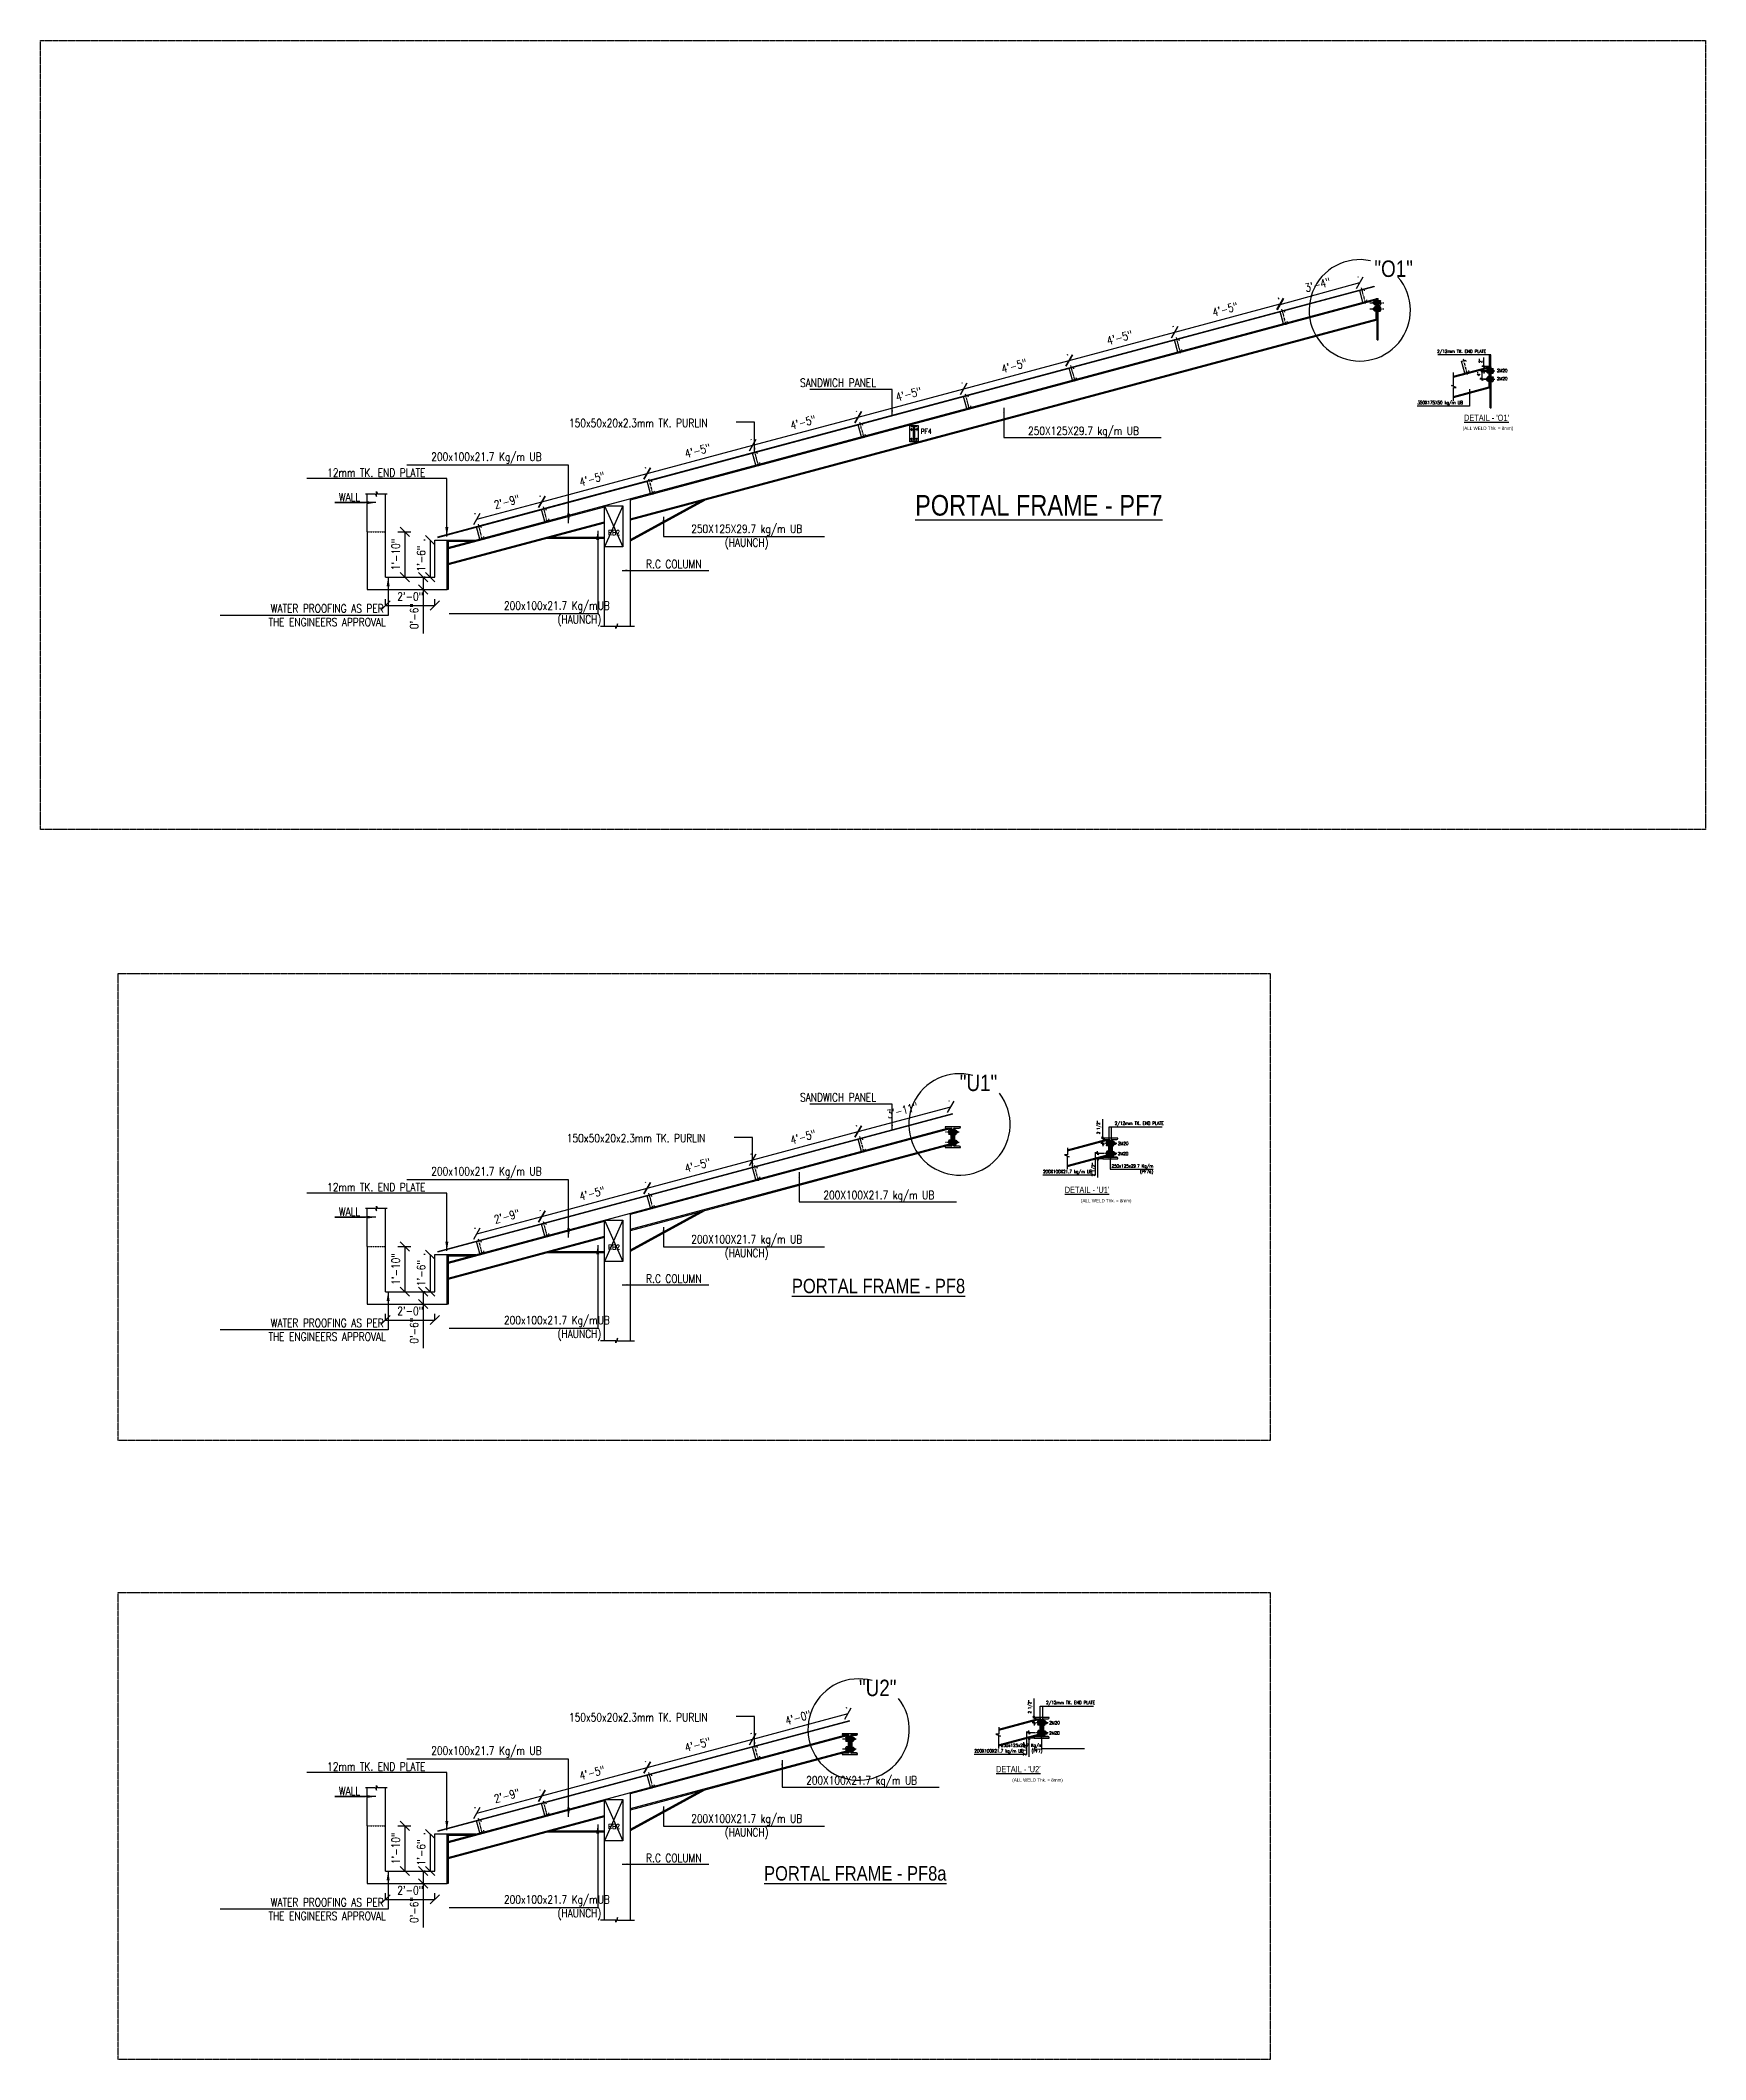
# Model space of a CAD drawing. Extents: x -95606 to 113309, y -42160 to -940.
# Drawn here: x 107132 to 107942, y -25404 to -24423 of the extents above; entities that cross this region are included whole.
import ezdxf

# ---------------------------------------------------------------- set-up
doc = ezdxf.new("R2010")
doc.units = 0
doc.header["$LTSCALE"] = 0.02
doc.header["$MEASUREMENT"] = 0
doc.header["$PDMODE"] = 3
doc.header["$PDSIZE"] = -2
for name, pattern in [('CENTER', [50.8, 31.75, -6.35, 6.35, -6.35]), ('CENTERX2', [101.6, 63.5, -12.7, 12.7, -12.7]), ('DASHED', [0.75, 0.5, -0.25]), ('DASHEDX2', [1.5, 1, -0.5]), ('HIDDEN', [9.525, 6.35, -3.175])]:
    doc.linetypes.add(name, pattern=pattern)
doc.layers.get('0').update_dxf_attribs({"linetype": 'CONTINUOUS'})
doc.layers.get('DEFPOINTS').update_dxf_attribs({"linetype": 'CONTINUOUS'})
doc.layers.add('A -fittings', color=181, linetype='CONTINUOUS', lineweight=5)
for name, color, linetype in [('A-5T', 4, 'CONTINUOUS'), ('A-DIM', 1, 'CONTINUOUS'), ('A-GRID', 7, 'CENTERX2'), ('A-OL', 2, 'CONTINUOUS'), ('A-P FRAME', 4, 'CONTINUOUS'), ('DIM', 7, 'CONTINUOUS'), ('dimentions', 8, 'CONTINUOUS'), ('EXLINE', 33, 'CONTINUOUS'), ('GUSSET', 1, 'CONTINUOUS'), ('OL', 2, 'CONTINUOUS'), ('S-BM', 2, 'HIDDEN'), ('S-DIM', 7, 'CONTINUOUS'), ('S-TXT', 2, 'CONTINUOUS'), ('ST', 131, 'CONTINUOUS')]:
    doc.layers.add(name, color=color, linetype=linetype)
doc.styles.add('ROMANS', font='romans.shx', dxfattribs={"width": 0.8})
doc.styles.get("Standard").update_dxf_attribs({"font": 'ISOCP'})
doc.styles.add('style9', font='romans.shx', dxfattribs={"width": 0.8, "height": 4})
doc.styles.add('T25-500', font='romans.shx', dxfattribs={"height": 125})
doc.dimstyles.new('DA16', dxfattribs={"dimscale": 16, "dimtxt": 0.1, "dimasz": 0.09375, "dimexe": 0, "dimexo": 0, "dimgap": 0.03125, "dimtad": 1, "dimdec": 0, "dimzin": 7, "dimdsep": 46, "dimlunit": 4, "dimtxsty": 'ROMANS', "dimcen": 0.09375, "dimclrd": 1, "dimclre": 1, "dimclrt": 2, "dimadec": 0, "dimazin": 0, "dimtfac": 0.03125, "dimtdec": 4, "dimtofl": 0, "dimtmove": 0, "dimatfit": 3, "dimfxl": 1, "dimfrac": 2, "dimtolj": 1, "dimtzin": 0, "dimarcsym": 0})
doc.dimstyles.new('TEXT-14', dxfattribs={"dimtxt": 4, "dimasz": 4.5, "dimexe": 3, "dimexo": 6, "dimgap": 2, "dimtad": 1, "dimdec": 0, "dimrnd": 0.5, "dimzin": 1, "dimdsep": 46, "dimlunit": 4, "dimtxsty": 'style9', "dimblk": 'OBLIQUE', "dimcen": 72.09, "dimclrd": 1, "dimclre": 1, "dimclrt": 2, "dimadec": 0, "dimazin": 0, "dimtfac": 1, "dimtdec": 0, "dimtofl": 0, "dimtmove": 0, "dimatfit": 3, "dimfxl": 1, "dimfrac": 2, "dimtolj": 1, "dimtzin": 0, "dimlwd": -1, "dimarcsym": 0})
doc.dimstyles.new('TK16', dxfattribs={"dimscale": 16, "dimtxt": 0.09375, "dimasz": 0.04, "dimexe": 0.0625, "dimexo": 0.015625, "dimgap": 0.046875, "dimtad": 1, "dimdec": 1, "dimzin": 11, "dimdsep": 46, "dimlunit": 4, "dimtxsty": 'ROMANS', "dimblk1": 'TK1', "dimblk2": 'TK1', "dimsah": 1, "dimcen": 0.09375, "dimclrd": 1, "dimclre": 1, "dimclrt": 2, "dimadec": 0, "dimazin": 0, "dimtfac": 1, "dimtofl": 0, "dimtmove": 0, "dimatfit": 3, "dimldrblk": 'TK1', "dimfxl": 1, "dimfrac": 2, "dimtolj": 1, "dimtzin": 9, "dimarcsym": 0})

msp = doc.modelspace()

# ---------------------------------------------------------------- texts
at = {"layer": 'A-5T'}
for s, insert, char_height, attachment_point in [('{\\fSwis721 Cn BT|b0|i0|c0|p34;\\C4;(ALL WELD Thk. = 8mm)}', (107823.643, -24610.311), 1.6, 1), ("{\\fSwis721 Cn BT|b0|i0|c0|p34;\\L\\C4;\\P\\pi-9.8065;\\H1.5x;DETAIL - 'O1'}", (107834.081, -24601.178), 2, 1), ('{\\fSwis721 Cn BT|b0|i0|c0|p34;\\L\\C4;PORTAL FRAME - PF7}', (107617.613, -24643.542), 10, 2), ("{\\fSwis721 Cn BT|b0|i0|c0|p34;\\L\\C4;\\P\\H1.5x;DETAIL - 'U1'}", (107651.846, -24976.394), 2, 3), ('{\\fSwis721 Cn BT|b0|i0|c0|p34;\\C4;(ALL WELD Thk. = 8mm)}', (107662.644, -24985.693), 1.6, 3), ('{\\fSwis721 Cn BT|b0|i0|c0|p34;\\L\\C4;PORTAL FRAME - PF8}', (107539.709, -25024.449), 7, 2), ("{\\fSwis721 Cn BT|b0|i0|c0|p34;\\L\\C4;\\P\\H1.5x;DETAIL - 'U2'}", (107618.466, -25257.943), 2, 3), ('{\\fSwis721 Cn BT|b0|i0|c0|p34;\\C4;(ALL WELD Thk. = 8mm)}', (107629.265, -25267.242), 1.6, 3), ('{\\fSwis721 Cn BT|b0|i0|c0|p34;\\L\\C4;PORTAL FRAME - PF8a}', (107528.401, -25309.894), 7, 2)]:
    msp.add_mtext(s, dxfattribs=dict(at, insert=insert, char_height=char_height, attachment_point=attachment_point))
at = {"layer": 'A-DIM', "color": 4, "ltscale": 2, "char_height": 8, "style": 'T25-500'}
for s, insert, attachment_point in [('{\\fSwis721 Cn BT|b0|i0|c0|p34;"O1"}', (107780.704, -24537.683), 7), ('{\\fSwis721 Cn BT|b0|i0|c0|p34;"U1"}', (107597.401, -24933.332), 9), ('{\\fSwis721 Cn BT|b0|i0|c0|p34;"U2"}', (107548.412, -25227.391), 9)]:
    msp.add_mtext(s, dxfattribs=dict(at, insert=insert, attachment_point=attachment_point))
at = {"layer": 'dimentions', "color": 2, "char_height": 4, "attachment_point": 5, "style": 'style9'}
for s, insert, width in [('SANDWICH PANEL ', (107520.035, -24588.988), 2568.13945), ('150x50x20x2.3mm TK. PURLIN', (107422.912, -24608.577), 2568.13945), ('12mm TK. END PLATE', (107295.607, -24632.696), 104.19387), ('200x100x21.7 Kg/m UB', (107349.126, -24625.619), 104.19387), ('WALL', (107282.597, -24644.61), 104.19387), ('R.C COLUMN', (107440.219, -24677.116), 104.19387), ('WATER PROOFING AS PER \\PTHE ENGINEERS APPROVAL', (107271.719, -24701.994), 104.19387), ('200x100x21.7 Kg/mUB \\P          (HAUNCH)', (107383.372, -24701.288), 104.19387), ('SANDWICH PANEL ', (107520.035, -24936.239), 2568.13945), ('150x50x20x2.3mm TK. PURLIN', (107421.897, -24956.1), 2568.13945), ('200x100x21.7 Kg/m UB', (107349.126, -24972.87), 104.19387), ('12mm TK. END PLATE', (107295.607, -24979.947), 104.19387), ('WALL', (107282.597, -24991.861), 104.19387), ('R.C COLUMN', (107440.219, -25024.367), 104.19387), ('200x100x21.7 Kg/mUB \\P          (HAUNCH)', (107383.372, -25048.539), 104.19387), ('WATER PROOFING AS PER \\PTHE ENGINEERS APPROVAL', (107271.719, -25049.245), 104.19387), ('150x50x20x2.3mm TK. PURLIN', (107422.912, -25237.573), 2568.13945), ('200x100x21.7 Kg/m UB', (107349.126, -25254.42), 104.19387), ('12mm TK. END PLATE', (107295.607, -25261.497), 104.19387), ('WALL', (107282.597, -25273.41), 104.19387), ('R.C COLUMN', (107440.219, -25305.916), 104.19387), ('WATER PROOFING AS PER \\PTHE ENGINEERS APPROVAL', (107271.719, -25330.794), 104.19387), ('200x100x21.7 Kg/mUB \\P          (HAUNCH)', (107383.372, -25330.089), 104.19387)]:
    msp.add_mtext(s, dxfattribs=dict(at, insert=insert, width=width))
for s, insert in [('250X125X29.7 kg/m UB', (107639.335, -24613.028)), ('250X125X29.7 kg/m UB\\P(HAUNCH)', (107475.631, -24663.987)), ('200X100X21.7 kg/m UB', (107539.871, -24984.45)), ('200X100X21.7 kg/m UB\\P(HAUNCH)', (107475.631, -25009.239)), ('200X100X21.7 kg/m UB', (107531.497, -25268.913)), ('200X100X21.7 kg/m UB\\P(HAUNCH)', (107475.631, -25290.788))]:
    msp.add_mtext_dynamic_manual_height_columns(s, width=2568.13945, gutter_width=12.5, heights=[0], dxfattribs=dict(at, insert=insert))
at = {"layer": 'S-DIM', "color": 2, "char_height": 1.6, "style": 'ROMANS'}
for s, insert, attachment_point in [('2/12mm TK. END PLATE', (107811.173, -24573.987), 4), ('2M20', (107840.268, -24583.092), 4), ('2M20', (107840.268, -24586.994), 4), ('2/12mm TK. END PLATE', (107678.319, -24949.156), 6), ('250x125x29.7 Kg/m\\P(PF7a)', (107673.215, -24971.241), 6), ('2/12mm TK. END PLATE', (107644.94, -25230.705), 6), ('250x125x29.7 Kg/m\\P(PF7)', (107619.377, -25252.791), 6)]:
    msp.add_mtext(s, dxfattribs=dict(at, insert=insert, attachment_point=attachment_point))
at = {"layer": 'S-DIM', "color": 2, "char_height": 1.6, "attachment_point": 4, "style": 'ROMANS'}
for s, insert in [('350X175X50 kg/m UB', (107801.628, -24598.888)), ('200X100X21.7 kg/m UB', (107619.669, -24972.629)), ('200X100X21.7 kg/m UB', (107586.289, -25254.178))]:
    msp.add_mtext_dynamic_manual_height_columns(s, width=2568.13945, gutter_width=12.5, heights=[0], dxfattribs=dict(at, insert=insert))
at = {"layer": 'S-DIM', "color": 2, "width": 2568.13945, "style": 'ROMANS'}
for s, insert, char_height, attachment_point in [('PF4', (107560.148, -24612.568), 2.4, 4), ('RB2', (107408.337, -24661.82), 2.4, 4), ('2M20', (107661.099, -24963.644), 1.6, 6), ('2M20', (107661.181, -24958.662), 1.6, 6), ('RB2', (107408.337, -25009.071), 2.4, 4), ('2M20', (107627.802, -25240.212), 1.6, 6), ('2M20', (107627.72, -25245.193), 1.6, 6), ('RB2', (107408.337, -25290.62), 2.4, 4)]:
    msp.add_mtext(s, dxfattribs=dict(at, insert=insert, char_height=char_height, attachment_point=attachment_point))

# ---------------------------------------------------------------- blocks, each defined once
blk = doc.blocks.new('A$C6334769A')
at = {"layer": 'GUSSET'}
h = blk.add_hatch(dxfattribs=at)
h.set_pattern_fill('LINE', color=8, scale=33, angle=-90, style=0)
h.set_pattern_definition([(90, (48431.668, -199664.318), (4.125, 2e-16), [])])
edge = h.paths.add_edge_path()
edge.add_line((13, 8), (26, 8))
edge.add_ellipse((26, 2), major_axis=(4.24, -4.24), ratio=1, start_angle=45, end_angle=135, ccw=False)
edge.add_line((32, 2), (32, 0))
edge.add_line((32, 0), (32, -2))
edge.add_ellipse((26, -2), major_axis=(4.24, 4.24), ratio=1, start_angle=225, end_angle=315, ccw=False)
edge.add_line((26, -8), (19, -8))
edge.add_line((19, -8), (13, -8))
edge.add_ellipse((13, -2), major_axis=(4.24, -4.24), ratio=1, start_angle=315, end_angle=405)
edge.add_line((19, -2), (19, 0))
edge.add_line((19, 0), (19, 2))
edge.add_ellipse((13, 2), major_axis=(4.24, -4.24), ratio=1, start_angle=45, end_angle=135)
at = {"layer": 'A-OL', "color": 1}
for p, q in [((2, 23), (0, 23)), ((0, 23), (0, -24)), ((2, -24), (2, 23)), ((2, -24), (0, -24))]:
    blk.add_line(p, q, dxfattribs=at)
at = {"layer": 'OL', "linetype": 'DASHEDX2'}
for p, q in [((0, 8), (-16, 8)), ((0, -8), (-16, -8))]:
    blk.add_line(p, q, dxfattribs=at)
at = {"layer": 'OL'}
blk.add_line((24, -8), (2, -8), dxfattribs=at)
for points in [[(2, 22), (11, 22, -0.414214), (17, 16), (17, 18)], [(2, 8), (11, 8, 0.414214), (17, 14), (17, 18)], [(19, 0), (19, 2, 0.414214), (13, 8), (6, 8)], [(32, 0), (32, 2, 0.414214), (26, 8), (11, 8)], [(19, 0), (19, -2, -0.414214), (13, -8), (11, -8)], [(32, 0), (32, -2, -0.414214), (26, -8), (11, -8)], [(2, -8), (11, -8, -0.414214), (17, -14), (17, -13)], [(2, -22), (11, -22, 0.414214), (17, -16), (17, -13)]]:
    blk.add_lwpolyline(points, format="xyb", dxfattribs=at)
blk.add_lwpolyline([(21, -8), (20, -8), (2, -8)], dxfattribs=at)
blk = doc.blocks.new('A$C439C4E2A')
at = {"layer": 'A-OL', "color": 1}
for p, q in [((-2, 26), (0, 26)), ((-2, -27), (-2, 26)), ((0, 26), (0, -27)), ((-2, -27), (0, -27))]:
    blk.add_line(p, q, dxfattribs=at)
at = {"layer": 'OL', "linetype": 'DASHEDX2'}
for p, q in [((0, 8), (16, 8)), ((0, -8), (16, -8))]:
    blk.add_line(p, q, dxfattribs=at)
at = {"layer": 'OL'}
for points in [[(-23, 0), (-23, 2, -0.414214), (-17, 8), (-6, 8)], [(-23, 0), (-23, -2, 0.414214), (-17, -8), (-10, -8)], [(-2, 23), (-15, 23, 0.414214), (-21, 17), (-21, 16)], [(-2, 8), (-15, 8, -0.414214), (-21, 14), (-21, 16)], [(-2, -8), (-15, -8, 0.414214), (-21, -14), (-21, -16)], [(-2, -23), (-15, -23, -0.414214), (-21, -17), (-21, -16)]]:
    blk.add_lwpolyline(points, format="xyb", dxfattribs=at)
blk = doc.blocks.new('_Oblique')
at = {"color": 0, "linetype": 'ByBlock', "lineweight": -2}
blk.add_line((-0.5, -0.5), (0.5, 0.5), dxfattribs=at)
blk = doc.blocks.new('*D303')
at = {"layer": 'DEFPOINTS', "color": 0, "lineweight": -2, "transparency": 16777216}
for p in [(107376.01, -24646.86), (107376.89, -24650.17), (107345.29, -24658.64)]:
    blk.add_point(p, dxfattribs=at)
at = {"layer": 'dimentions', "color": 1, "transparency": 16777216}
blk.add_line((107344.4, -24655.33), (107376.01, -24646.86), dxfattribs=at)
at = {"layer": 'dimentions', "color": 1, "lineweight": -2, "transparency": 16777216}
for p, q in [((107375.34, -24644.38), (107375.23, -24643.97)), ((107343.73, -24652.85), (107343.62, -24652.44))]:
    blk.add_line(p, q, dxfattribs=at)
at = {"layer": 'dimentions', "color": 1, "transparency": 16777216, "xscale": 4.5, "yscale": 4.5, "zscale": 4.5}
for p, rotation in [((107376.01, -24646.86), 15.00000000059465), ((107344.4, -24655.33), 195.0000000005946)]:
    blk.add_blockref('_Oblique', p, dxfattribs=dict(at, rotation=rotation))
at = {"layer": 'dimentions', "color": 2, "transparency": 16777216, "insert": (107359.07, -24646.87), "char_height": 4, "attachment_point": 5, "rotation": 15, "style": 'style9'}
blk.add_mtext('\\A1;2\'-9"', dxfattribs=at)
blk = doc.blocks.new('*D304')
at = {"layer": 'DEFPOINTS', "color": 0, "lineweight": -2, "transparency": 16777216}
for p in [(107427.28, -24633.13), (107428.17, -24636.44), (107376.89, -24650.17)]:
    blk.add_point(p, dxfattribs=at)
at = {"layer": 'dimentions', "color": 1, "lineweight": -2, "transparency": 16777216}
for p, q in [((107426.62, -24630.64), (107426.51, -24630.23)), ((107375.34, -24644.38), (107375.23, -24643.97))]:
    blk.add_line(p, q, dxfattribs=at)
at = {"layer": 'dimentions', "color": 1, "transparency": 16777216}
blk.add_line((107376.01, -24646.86), (107427.28, -24633.13), dxfattribs=at)
at = {"layer": 'dimentions', "color": 1, "transparency": 16777216, "xscale": 4.5, "yscale": 4.5, "zscale": 4.5}
for p, rotation in [((107427.28, -24633.13), 15.00000000018121), ((107376.01, -24646.86), 195.0000000001812)]:
    blk.add_blockref('_Oblique', p, dxfattribs=dict(at, rotation=rotation))
at = {"layer": 'dimentions', "color": 2, "transparency": 16777216, "insert": (107400.51, -24635.76), "char_height": 4, "attachment_point": 5, "rotation": 15, "style": 'style9'}
blk.add_mtext('\\A1;4\'-5"', dxfattribs=at)
blk = doc.blocks.new('*D305')
at = {"layer": 'DEFPOINTS', "color": 0, "lineweight": -2, "transparency": 16777216}
for p in [(107773.61, -24540.34), (107774.51, -24543.63), (107735.88, -24554.18)]:
    blk.add_point(p, dxfattribs=at)
at = {"layer": 'dimentions', "color": 1, "transparency": 16777216}
blk.add_line((107734.98, -24550.89), (107773.61, -24540.34), dxfattribs=at)
at = {"layer": 'dimentions', "color": 1, "lineweight": -2, "transparency": 16777216}
for p, q in [((107772.93, -24537.84), (107772.82, -24537.45)), ((107734.3, -24548.39), (107734.19, -24548))]:
    blk.add_line(p, q, dxfattribs=at)
at = {"layer": 'dimentions', "color": 1, "transparency": 16777216, "xscale": 4.5, "yscale": 4.5, "zscale": 4.5}
for p, rotation in [((107773.61, -24540.34), 15.27038044098945), ((107734.98, -24550.89), 195.2703804409894)]:
    blk.add_blockref('_Oblique', p, dxfattribs=dict(at, rotation=rotation))
at = {"layer": 'dimentions', "color": 2, "transparency": 16777216, "insert": (107753.14, -24541.39), "char_height": 4, "attachment_point": 5, "rotation": 15.27038, "style": 'style9'}
blk.add_mtext('\\A1;3\'-4"', dxfattribs=at)
blk = doc.blocks.new('*D306')
at = {"layer": 'DEFPOINTS', "color": 0, "lineweight": -2, "transparency": 16777216}
for p in [(107478.56, -24619.39), (107479.45, -24622.7), (107428.17, -24636.44)]:
    blk.add_point(p, dxfattribs=at)
at = {"layer": 'dimentions', "color": 1, "transparency": 16777216}
blk.add_line((107427.28, -24633.13), (107478.56, -24619.39), dxfattribs=at)
at = {"layer": 'dimentions', "color": 1, "lineweight": -2, "transparency": 16777216}
for p, q in [((107477.89, -24616.9), (107477.78, -24616.49)), ((107426.62, -24630.64), (107426.51, -24630.23))]:
    blk.add_line(p, q, dxfattribs=at)
at = {"layer": 'dimentions', "color": 1, "transparency": 16777216, "xscale": 4.5, "yscale": 4.5, "zscale": 4.5}
for p, rotation in [((107478.56, -24619.39), 15.00000000018121), ((107427.28, -24633.13), 195.0000000001812)]:
    blk.add_blockref('_Oblique', p, dxfattribs=dict(at, rotation=rotation))
at = {"layer": 'dimentions', "color": 2, "transparency": 16777216, "insert": (107451.79, -24622.02), "char_height": 4, "attachment_point": 5, "rotation": 15, "style": 'style9'}
blk.add_mtext('\\A1;4\'-5"', dxfattribs=at)
blk = doc.blocks.new('*D307')
at = {"layer": 'DEFPOINTS', "color": 0, "lineweight": -2, "transparency": 16777216}
for p in [(107529.84, -24605.65), (107530.72, -24608.96), (107479.45, -24622.7)]:
    blk.add_point(p, dxfattribs=at)
at = {"layer": 'dimentions', "color": 1, "transparency": 16777216}
blk.add_line((107478.56, -24619.39), (107529.84, -24605.65), dxfattribs=at)
at = {"layer": 'dimentions', "color": 1, "lineweight": -2, "transparency": 16777216}
for p, q in [((107529.17, -24603.16), (107529.06, -24602.75)), ((107477.89, -24616.9), (107477.78, -24616.49))]:
    blk.add_line(p, q, dxfattribs=at)
at = {"layer": 'dimentions', "color": 1, "transparency": 16777216, "xscale": 4.5, "yscale": 4.5, "zscale": 4.5}
for p, rotation in [((107529.84, -24605.65), 15.00000000018121), ((107478.56, -24619.39), 195.0000000001812)]:
    blk.add_blockref('_Oblique', p, dxfattribs=dict(at, rotation=rotation))
at = {"layer": 'dimentions', "color": 2, "transparency": 16777216, "insert": (107503.06, -24608.28), "char_height": 4, "attachment_point": 5, "rotation": 15, "style": 'style9'}
blk.add_mtext('\\A1;4\'-5"', dxfattribs=at)
blk = doc.blocks.new('*D308')
at = {"layer": 'DEFPOINTS', "color": 0, "lineweight": -2, "transparency": 16777216}
for p in [(107581.11, -24591.91), (107582, -24595.22), (107530.72, -24608.96)]:
    blk.add_point(p, dxfattribs=at)
at = {"layer": 'dimentions', "color": 1, "lineweight": -2, "transparency": 16777216}
for p, q in [((107580.45, -24589.42), (107580.34, -24589.01)), ((107529.17, -24603.16), (107529.06, -24602.75))]:
    blk.add_line(p, q, dxfattribs=at)
at = {"layer": 'dimentions', "color": 1, "transparency": 16777216}
blk.add_line((107529.84, -24605.65), (107581.11, -24591.91), dxfattribs=at)
at = {"layer": 'dimentions', "color": 1, "transparency": 16777216, "xscale": 4.5, "yscale": 4.5, "zscale": 4.5}
for p, rotation in [((107581.11, -24591.91), 15.00000000018121), ((107529.84, -24605.65), 195.0000000001812)]:
    blk.add_blockref('_Oblique', p, dxfattribs=dict(at, rotation=rotation))
at = {"layer": 'dimentions', "color": 2, "transparency": 16777216, "insert": (107554.34, -24594.54), "char_height": 4, "attachment_point": 5, "rotation": 15, "style": 'style9'}
blk.add_mtext('\\A1;4\'-5"', dxfattribs=at)
blk = doc.blocks.new('*D309')
at = {"layer": 'DEFPOINTS', "color": 0, "lineweight": -2, "transparency": 16777216}
for p in [(107632.39, -24578.17), (107633.28, -24581.48), (107582, -24595.22)]:
    blk.add_point(p, dxfattribs=at)
at = {"layer": 'dimentions', "color": 1, "transparency": 16777216}
blk.add_line((107581.11, -24591.91), (107632.39, -24578.17), dxfattribs=at)
at = {"layer": 'dimentions', "color": 1, "lineweight": -2, "transparency": 16777216}
for p, q in [((107631.72, -24575.68), (107631.61, -24575.27)), ((107580.45, -24589.42), (107580.34, -24589.01))]:
    blk.add_line(p, q, dxfattribs=at)
at = {"layer": 'dimentions', "color": 1, "transparency": 16777216, "xscale": 4.5, "yscale": 4.5, "zscale": 4.5}
for p, rotation in [((107632.39, -24578.17), 15.00000000017714), ((107581.11, -24591.91), 195.0000000001771)]:
    blk.add_blockref('_Oblique', p, dxfattribs=dict(at, rotation=rotation))
at = {"layer": 'dimentions', "color": 2, "transparency": 16777216, "insert": (107605.62, -24580.81), "char_height": 4, "attachment_point": 5, "rotation": 15, "style": 'style9'}
blk.add_mtext('\\A1;4\'-5"', dxfattribs=at)
blk = doc.blocks.new('*D310')
at = {"layer": 'DEFPOINTS', "color": 0, "lineweight": -2, "transparency": 16777216}
for p in [(107683.66, -24564.43), (107684.55, -24567.74), (107633.28, -24581.48)]:
    blk.add_point(p, dxfattribs=at)
at = {"layer": 'dimentions', "color": 1, "lineweight": -2, "transparency": 16777216}
for p, q in [((107683, -24561.94), (107682.89, -24561.53)), ((107631.72, -24575.68), (107631.61, -24575.27))]:
    blk.add_line(p, q, dxfattribs=at)
at = {"layer": 'dimentions', "color": 1, "transparency": 16777216}
blk.add_line((107632.39, -24578.17), (107683.66, -24564.43), dxfattribs=at)
at = {"layer": 'dimentions', "color": 1, "transparency": 16777216, "xscale": 4.5, "yscale": 4.5, "zscale": 4.5}
for p, rotation in [((107683.66, -24564.43), 15.00000000017714), ((107632.39, -24578.17), 195.0000000001771)]:
    blk.add_blockref('_Oblique', p, dxfattribs=dict(at, rotation=rotation))
at = {"layer": 'dimentions', "color": 2, "transparency": 16777216, "insert": (107656.89, -24567.07), "char_height": 4, "attachment_point": 5, "rotation": 15, "style": 'style9'}
blk.add_mtext('\\A1;4\'-5"', dxfattribs=at)
blk = doc.blocks.new('*D311')
at = {"layer": 'DEFPOINTS', "color": 0, "lineweight": -2, "transparency": 16777216}
for p in [(107734.94, -24550.69), (107735.83, -24554), (107684.55, -24567.74)]:
    blk.add_point(p, dxfattribs=at)
at = {"layer": 'dimentions', "color": 1, "transparency": 16777216}
blk.add_line((107683.66, -24564.43), (107734.94, -24550.69), dxfattribs=at)
at = {"layer": 'dimentions', "color": 1, "lineweight": -2, "transparency": 16777216}
for p, q in [((107734.28, -24548.2), (107734.16, -24547.79)), ((107683, -24561.94), (107682.89, -24561.53))]:
    blk.add_line(p, q, dxfattribs=at)
at = {"layer": 'dimentions', "color": 1, "transparency": 16777216, "xscale": 4.5, "yscale": 4.5, "zscale": 4.5}
for p, rotation in [((107734.94, -24550.69), 15.00000000018121), ((107683.66, -24564.43), 195.0000000001812)]:
    blk.add_blockref('_Oblique', p, dxfattribs=dict(at, rotation=rotation))
at = {"layer": 'dimentions', "color": 2, "transparency": 16777216, "insert": (107708.17, -24553.33), "char_height": 4, "attachment_point": 5, "rotation": 15, "style": 'style9'}
blk.add_mtext('\\A1;4\'-5"', dxfattribs=at)
blk = doc.blocks.new('*D312')
at = {"layer": 'DEFPOINTS', "color": 0, "lineweight": -2, "transparency": 16777216}
for p in [(107318.4, -24689.47), (107318.64, -24683.47), (107318.64, -24689.47)]:
    blk.add_point(p, dxfattribs=at)
at = {"layer": 'dimentions', "color": 1, "lineweight": -2, "transparency": 16777216}
for p, q in [((107312.64, -24683.47), (107315.4, -24683.47)), ((107312.64, -24689.47), (107315.4, -24689.47))]:
    blk.add_line(p, q, dxfattribs=at)
at = {"layer": 'dimentions', "color": 1, "transparency": 16777216}
for p, q in [((107318.4, -24683.47), (107318.4, -24689.47)), ((107318.4, -24689.47), (107318.4, -24710.92))]:
    blk.add_line(p, q, dxfattribs=at)
at = {"layer": 'dimentions', "color": 1, "transparency": 16777216, "xscale": 4.5, "yscale": 4.5, "zscale": 4.5}
for p, rotation in [((107318.4, -24683.47), 90), ((107318.4, -24689.47), 270)]:
    blk.add_blockref('_Oblique', p, dxfattribs=dict(at, rotation=rotation))
at = {"layer": 'dimentions', "color": 2, "transparency": 16777216, "insert": (107314.02, -24702.44), "char_height": 4, "attachment_point": 5, "rotation": 90, "style": 'style9'}
blk.add_mtext('\\A1;0\'-6"', dxfattribs=at)
blk = doc.blocks.new('*D313')
at = {"layer": 'DEFPOINTS', "color": 0, "lineweight": -2, "transparency": 16777216}
for p in [(107325.31, -24665.47), (107321.77, -24683.47), (107325.31, -24683.47)]:
    blk.add_point(p, dxfattribs=at)
at = {"layer": 'dimentions', "color": 1, "lineweight": -2, "transparency": 16777216}
for p, q in [((107319.31, -24665.47), (107318.77, -24665.47)), ((107319.31, -24683.47), (107318.77, -24683.47))]:
    blk.add_line(p, q, dxfattribs=at)
at = {"layer": 'dimentions', "color": 1, "transparency": 16777216}
blk.add_line((107321.77, -24665.47), (107321.77, -24683.47), dxfattribs=at)
at = {"layer": 'dimentions', "color": 1, "transparency": 16777216, "xscale": 4.5, "yscale": 4.5, "zscale": 4.5}
for p, rotation in [((107321.77, -24665.47), 90), ((107321.77, -24683.47), 270)]:
    blk.add_blockref('_Oblique', p, dxfattribs=dict(at, rotation=rotation))
at = {"layer": 'dimentions', "color": 2, "transparency": 16777216, "insert": (107317.39, -24674.47), "char_height": 4, "attachment_point": 5, "rotation": 90, "style": 'style9'}
blk.add_mtext('\\A1;1\'-6"', dxfattribs=at)
blk = doc.blocks.new('*D314')
at = {"layer": 'DEFPOINTS', "color": 0, "lineweight": -2, "transparency": 16777216}
for p in [(107324.1, -24697.23), (107300.1, -24702.94), (107324.1, -24702.94)]:
    blk.add_point(p, dxfattribs=at)
at = {"layer": 'dimentions', "color": 1, "lineweight": -2, "transparency": 16777216}
for p, q in [((107300.1, -24696.94), (107300.1, -24694.23)), ((107324.1, -24696.94), (107324.1, -24694.23))]:
    blk.add_line(p, q, dxfattribs=at)
at = {"layer": 'dimentions', "color": 1, "transparency": 16777216}
blk.add_line((107300.1, -24697.23), (107324.1, -24697.23), dxfattribs=at)
at = {"layer": 'dimentions', "color": 1, "transparency": 16777216, "xscale": 4.5, "yscale": 4.5, "zscale": 4.5, "rotation": 180}
blk.add_blockref('_Oblique', (107300.1, -24697.23), dxfattribs=at)
at = {"layer": 'dimentions', "color": 1, "transparency": 16777216, "xscale": 4.5, "yscale": 4.5, "zscale": 4.5}
blk.add_blockref('_Oblique', (107324.1, -24697.23), dxfattribs=at)
at = {"layer": 'dimentions', "color": 2, "transparency": 16777216, "insert": (107312.1, -24692.85), "char_height": 4, "attachment_point": 5, "style": 'style9'}
blk.add_mtext('\\A1;2\'-0"', dxfattribs=at)
blk = doc.blocks.new('*D315')
at = {"layer": 'DEFPOINTS', "color": 0, "lineweight": -2, "transparency": 16777216}
for p in [(107300.1, -24661.49), (107300.1, -24683.47), (107309.44, -24683.47)]:
    blk.add_point(p, dxfattribs=at)
at = {"layer": 'dimentions', "color": 1, "lineweight": -2, "transparency": 16777216}
for p, q in [((107306.1, -24661.49), (107312.44, -24661.49)), ((107306.1, -24683.47), (107312.44, -24683.47))]:
    blk.add_line(p, q, dxfattribs=at)
at = {"layer": 'dimentions', "color": 1, "transparency": 16777216}
blk.add_line((107309.44, -24661.49), (107309.44, -24683.47), dxfattribs=at)
at = {"layer": 'dimentions', "color": 1, "transparency": 16777216, "xscale": 4.5, "yscale": 4.5, "zscale": 4.5}
for p, rotation in [((107309.44, -24661.49), 90), ((107309.44, -24683.47), 270)]:
    blk.add_blockref('_Oblique', p, dxfattribs=dict(at, rotation=rotation))
at = {"layer": 'dimentions', "color": 2, "transparency": 16777216, "insert": (107305.06, -24672.48), "char_height": 4, "attachment_point": 5, "rotation": 90, "style": 'style9'}
blk.add_mtext('\\A1;1\'-10"', dxfattribs=at)
blk = doc.blocks.new('*D324')
at = {"layer": 'DEFPOINTS', "color": 0, "lineweight": -2, "transparency": 16777216}
for p in [(107376.01, -24994.12), (107376.89, -24997.43), (107345.29, -25005.89)]:
    blk.add_point(p, dxfattribs=at)
at = {"layer": 'dimentions', "color": 1, "transparency": 16777216}
blk.add_line((107344.4, -25002.58), (107376.01, -24994.12), dxfattribs=at)
at = {"layer": 'dimentions', "color": 1, "lineweight": -2, "transparency": 16777216}
for p, q in [((107375.34, -24991.63), (107375.23, -24991.22)), ((107343.73, -25000.1), (107343.62, -24999.69))]:
    blk.add_line(p, q, dxfattribs=at)
at = {"layer": 'dimentions', "color": 1, "transparency": 16777216, "xscale": 4.5, "yscale": 4.5, "zscale": 4.5}
for p, rotation in [((107376.01, -24994.12), 15.00000000059465), ((107344.4, -25002.58), 195.0000000005946)]:
    blk.add_blockref('_Oblique', p, dxfattribs=dict(at, rotation=rotation))
at = {"layer": 'dimentions', "color": 2, "transparency": 16777216, "insert": (107359.07, -24994.12), "char_height": 4, "attachment_point": 5, "rotation": 15, "style": 'style9'}
blk.add_mtext('\\A1;2\'-9"', dxfattribs=at)
blk = doc.blocks.new('*D325')
at = {"layer": 'DEFPOINTS', "color": 0, "lineweight": -2, "transparency": 16777216}
for p in [(107427.28, -24980.38), (107428.17, -24983.69), (107376.89, -24997.43)]:
    blk.add_point(p, dxfattribs=at)
at = {"layer": 'dimentions', "color": 1, "transparency": 16777216}
blk.add_line((107376.01, -24994.12), (107427.28, -24980.38), dxfattribs=at)
at = {"layer": 'dimentions', "color": 1, "lineweight": -2, "transparency": 16777216}
for p, q in [((107426.62, -24977.89), (107426.51, -24977.48)), ((107375.34, -24991.63), (107375.23, -24991.22))]:
    blk.add_line(p, q, dxfattribs=at)
at = {"layer": 'dimentions', "color": 1, "transparency": 16777216, "xscale": 4.5, "yscale": 4.5, "zscale": 4.5}
for p, rotation in [((107427.28, -24980.38), 15.00000000018121), ((107376.01, -24994.12), 195.0000000001812)]:
    blk.add_blockref('_Oblique', p, dxfattribs=dict(at, rotation=rotation))
at = {"layer": 'dimentions', "color": 2, "transparency": 16777216, "insert": (107400.51, -24983.01), "char_height": 4, "attachment_point": 5, "rotation": 15, "style": 'style9'}
blk.add_mtext('\\A1;4\'-5"', dxfattribs=at)
blk = doc.blocks.new('*D326')
at = {"layer": 'DEFPOINTS', "color": 0, "lineweight": -2, "transparency": 16777216}
for p in [(107478.56, -24966.64), (107479.45, -24969.95), (107428.17, -24983.69)]:
    blk.add_point(p, dxfattribs=at)
at = {"layer": 'dimentions', "color": 1, "lineweight": -2, "transparency": 16777216}
for p, q in [((107477.89, -24964.15), (107477.78, -24963.74)), ((107426.62, -24977.89), (107426.51, -24977.48))]:
    blk.add_line(p, q, dxfattribs=at)
at = {"layer": 'dimentions', "color": 1, "transparency": 16777216}
blk.add_line((107427.28, -24980.38), (107478.56, -24966.64), dxfattribs=at)
at = {"layer": 'dimentions', "color": 1, "transparency": 16777216, "xscale": 4.5, "yscale": 4.5, "zscale": 4.5}
for p, rotation in [((107478.56, -24966.64), 15.00000000018121), ((107427.28, -24980.38), 195.0000000001812)]:
    blk.add_blockref('_Oblique', p, dxfattribs=dict(at, rotation=rotation))
at = {"layer": 'dimentions', "color": 2, "transparency": 16777216, "insert": (107451.79, -24969.28), "char_height": 4, "attachment_point": 5, "rotation": 15, "style": 'style9'}
blk.add_mtext('\\A1;4\'-5"', dxfattribs=at)
blk = doc.blocks.new('*D327')
at = {"layer": 'DEFPOINTS', "color": 0, "lineweight": -2, "transparency": 16777216}
for p in [(107529.84, -24952.9), (107530.72, -24956.21), (107479.45, -24969.95)]:
    blk.add_point(p, dxfattribs=at)
at = {"layer": 'dimentions', "color": 1, "transparency": 16777216}
blk.add_line((107478.56, -24966.64), (107529.84, -24952.9), dxfattribs=at)
at = {"layer": 'dimentions', "color": 1, "lineweight": -2, "transparency": 16777216}
for p, q in [((107529.17, -24950.41), (107529.06, -24950)), ((107477.89, -24964.15), (107477.78, -24963.74))]:
    blk.add_line(p, q, dxfattribs=at)
at = {"layer": 'dimentions', "color": 1, "transparency": 16777216, "xscale": 4.5, "yscale": 4.5, "zscale": 4.5}
for p, rotation in [((107529.84, -24952.9), 15.00000000018121), ((107478.56, -24966.64), 195.0000000001812)]:
    blk.add_blockref('_Oblique', p, dxfattribs=dict(at, rotation=rotation))
at = {"layer": 'dimentions', "color": 2, "transparency": 16777216, "insert": (107503.06, -24955.54), "char_height": 4, "attachment_point": 5, "rotation": 15, "style": 'style9'}
blk.add_mtext('\\A1;4\'-5"', dxfattribs=at)
blk = doc.blocks.new('*D328')
at = {"layer": 'DEFPOINTS', "color": 0, "lineweight": -2, "transparency": 16777216}
for p in [(107574.89, -24940.83), (107575.78, -24944.14), (107530.72, -24956.21)]:
    blk.add_point(p, dxfattribs=at)
at = {"layer": 'dimentions', "color": 1, "transparency": 16777216}
blk.add_line((107529.84, -24952.9), (107574.89, -24940.83), dxfattribs=at)
at = {"layer": 'dimentions', "color": 1, "lineweight": -2, "transparency": 16777216}
for p, q in [((107574.22, -24938.34), (107574.11, -24937.93)), ((107529.17, -24950.41), (107529.06, -24950))]:
    blk.add_line(p, q, dxfattribs=at)
at = {"layer": 'dimentions', "color": 1, "transparency": 16777216, "xscale": 4.5, "yscale": 4.5, "zscale": 4.5}
for p, rotation in [((107574.89, -24940.83), 14.99999999951967), ((107529.84, -24952.9), 194.9999999995196)]:
    blk.add_blockref('_Oblique', p, dxfattribs=dict(at, rotation=rotation))
at = {"layer": 'dimentions', "color": 2, "transparency": 16777216, "insert": (107551.23, -24942.63), "char_height": 4, "attachment_point": 5, "rotation": 15, "style": 'style9'}
blk.add_mtext('\\A1;3\'-11"', dxfattribs=at)
blk = doc.blocks.new('*D323')
at = {"layer": 'DEFPOINTS', "color": 0, "lineweight": -2, "transparency": 16777216}
for p in [(107318.64, -25030.72), (107318.4, -25036.72), (107318.64, -25036.72)]:
    blk.add_point(p, dxfattribs=at)
at = {"layer": 'dimentions', "color": 1, "lineweight": -2, "transparency": 16777216}
for p, q in [((107312.64, -25030.72), (107315.4, -25030.72)), ((107312.64, -25036.72), (107315.4, -25036.72))]:
    blk.add_line(p, q, dxfattribs=at)
at = {"layer": 'dimentions', "color": 1, "transparency": 16777216}
for p, q in [((107318.4, -25030.72), (107318.4, -25036.72)), ((107318.4, -25036.72), (107318.4, -25058.17))]:
    blk.add_line(p, q, dxfattribs=at)
at = {"layer": 'dimentions', "color": 1, "transparency": 16777216, "xscale": 4.5, "yscale": 4.5, "zscale": 4.5}
for p, rotation in [((107318.4, -25030.72), 90), ((107318.4, -25036.72), 270)]:
    blk.add_blockref('_Oblique', p, dxfattribs=dict(at, rotation=rotation))
at = {"layer": 'dimentions', "color": 2, "transparency": 16777216, "insert": (107314.02, -25049.69), "char_height": 4, "attachment_point": 5, "rotation": 90, "style": 'style9'}
blk.add_mtext('\\A1;0\'-6"', dxfattribs=at)
blk = doc.blocks.new('*D329')
at = {"layer": 'DEFPOINTS', "color": 0, "lineweight": -2, "transparency": 16777216}
for p in [(107325.31, -25012.72), (107321.77, -25030.72), (107325.31, -25030.72)]:
    blk.add_point(p, dxfattribs=at)
at = {"layer": 'dimentions', "color": 1, "lineweight": -2, "transparency": 16777216}
for p, q in [((107319.31, -25012.72), (107318.77, -25012.72)), ((107319.31, -25030.72), (107318.77, -25030.72))]:
    blk.add_line(p, q, dxfattribs=at)
at = {"layer": 'dimentions', "color": 1, "transparency": 16777216}
blk.add_line((107321.77, -25012.72), (107321.77, -25030.72), dxfattribs=at)
at = {"layer": 'dimentions', "color": 1, "transparency": 16777216, "xscale": 4.5, "yscale": 4.5, "zscale": 4.5}
for p, rotation in [((107321.77, -25012.72), 90), ((107321.77, -25030.72), 270)]:
    blk.add_blockref('_Oblique', p, dxfattribs=dict(at, rotation=rotation))
at = {"layer": 'dimentions', "color": 2, "transparency": 16777216, "insert": (107317.39, -25021.72), "char_height": 4, "attachment_point": 5, "rotation": 90, "style": 'style9'}
blk.add_mtext('\\A1;1\'-6"', dxfattribs=at)
blk = doc.blocks.new('*D330')
at = {"layer": 'DEFPOINTS', "color": 0, "lineweight": -2, "transparency": 16777216}
for p in [(107300.1, -25050.19), (107324.1, -25044.48), (107324.1, -25050.19)]:
    blk.add_point(p, dxfattribs=at)
at = {"layer": 'dimentions', "color": 1, "lineweight": -2, "transparency": 16777216}
for p, q in [((107300.1, -25044.19), (107300.1, -25041.48)), ((107324.1, -25044.19), (107324.1, -25041.48))]:
    blk.add_line(p, q, dxfattribs=at)
at = {"layer": 'dimentions', "color": 1, "transparency": 16777216}
blk.add_line((107300.1, -25044.48), (107324.1, -25044.48), dxfattribs=at)
at = {"layer": 'dimentions', "color": 1, "transparency": 16777216, "xscale": 4.5, "yscale": 4.5, "zscale": 4.5, "rotation": 180}
blk.add_blockref('_Oblique', (107300.1, -25044.48), dxfattribs=at)
at = {"layer": 'dimentions', "color": 1, "transparency": 16777216, "xscale": 4.5, "yscale": 4.5, "zscale": 4.5}
blk.add_blockref('_Oblique', (107324.1, -25044.48), dxfattribs=at)
at = {"layer": 'dimentions', "color": 2, "transparency": 16777216, "insert": (107312.1, -25040.1), "char_height": 4, "attachment_point": 5, "style": 'style9'}
blk.add_mtext('\\A1;2\'-0"', dxfattribs=at)
blk = doc.blocks.new('*D331')
at = {"layer": 'DEFPOINTS', "color": 0, "lineweight": -2, "transparency": 16777216}
for p in [(107300.1, -25008.74), (107300.1, -25030.72), (107309.44, -25030.72)]:
    blk.add_point(p, dxfattribs=at)
at = {"layer": 'dimentions', "color": 1, "lineweight": -2, "transparency": 16777216}
for p, q in [((107306.1, -25008.74), (107312.44, -25008.74)), ((107306.1, -25030.72), (107312.44, -25030.72))]:
    blk.add_line(p, q, dxfattribs=at)
at = {"layer": 'dimentions', "color": 1, "transparency": 16777216}
blk.add_line((107309.44, -25008.74), (107309.44, -25030.72), dxfattribs=at)
at = {"layer": 'dimentions', "color": 1, "transparency": 16777216, "xscale": 4.5, "yscale": 4.5, "zscale": 4.5}
for p, rotation in [((107309.44, -25008.74), 90), ((107309.44, -25030.72), 270)]:
    blk.add_blockref('_Oblique', p, dxfattribs=dict(at, rotation=rotation))
at = {"layer": 'dimentions', "color": 2, "transparency": 16777216, "insert": (107305.06, -25019.73), "char_height": 4, "attachment_point": 5, "rotation": 90, "style": 'style9'}
blk.add_mtext('\\A1;1\'-10"', dxfattribs=at)
blk = doc.blocks.new('TK1')
at = {"color": 4, "linetype": 'Continuous'}
blk.add_line((-1, -1), (1, 1), dxfattribs=at)
at = {"color": 1, "linetype": 'ByBlock'}
blk.add_line((-1, 0), (1, 0), dxfattribs=at)
blk = doc.blocks.new('*D332')
at = {"layer": 'DEFPOINTS', "color": 0, "lineweight": -2, "transparency": 16777216}
for p in [(107647.79, -24956.11), (107648.73, -24958.69), (107648.8, -24958.69)]:
    blk.add_point(p, dxfattribs=at)
at = {"layer": 'ST', "color": 1, "lineweight": -2, "transparency": 16777216}
for p, q in [((107648.73, -24955.47), (107648.73, -24946.93)), ((107648.73, -24958.69), (107647.73, -24958.69)), ((107648.04, -24956.11), (107649.73, -24956.11)), ((107648.73, -24959.33), (107648.73, -24959.97))]:
    blk.add_line(p, q, dxfattribs=at)
at = {"layer": 'ST', "color": 1, "lineweight": -2, "transparency": 16777216, "xscale": 0.64, "yscale": 0.64, "zscale": 0.64}
for p, rotation in [((107648.73, -24956.11), 270), ((107648.73, -24958.69), 90)]:
    blk.add_blockref('TK1', p, dxfattribs=dict(at, rotation=rotation))
at = {"layer": 'ST', "color": 2, "transparency": 16777216, "insert": (107646.84, -24950.88), "char_height": 1.5, "attachment_point": 5, "rotation": 90, "style": 'ROMANS'}
blk.add_mtext('\\A1;2 1/2"', dxfattribs=at)
blk = doc.blocks.new('*D333')
at = {"layer": 'DEFPOINTS', "color": 0, "lineweight": -2, "transparency": 16777216}
for p in [(107649.06, -24963.63), (107646.2, -24966.11), (107649.06, -24966.11)]:
    blk.add_point(p, dxfattribs=at)
at = {"layer": 'ST', "color": 1, "lineweight": -2, "transparency": 16777216}
for p, q in [((107648.81, -24963.63), (107645.2, -24963.63)), ((107646.2, -24962.99), (107646.2, -24962.35)), ((107648.81, -24966.11), (107645.2, -24966.11)), ((107646.2, -24966.75), (107646.2, -24975.29))]:
    blk.add_line(p, q, dxfattribs=at)
at = {"layer": 'ST', "color": 1, "lineweight": -2, "transparency": 16777216, "xscale": 0.64, "yscale": 0.64, "zscale": 0.64}
for p, rotation in [((107646.2, -24963.63), 270), ((107646.2, -24966.11), 90)]:
    blk.add_blockref('TK1', p, dxfattribs=dict(at, rotation=rotation))
at = {"layer": 'ST', "color": 2, "transparency": 16777216, "insert": (107644.31, -24971.34), "char_height": 1.5, "attachment_point": 5, "rotation": 90, "style": 'ROMANS'}
blk.add_mtext('\\A1;2 1/2"', dxfattribs=at)
blk = doc.blocks.new('*D334')
at = {"layer": 'DEFPOINTS', "color": 0, "lineweight": -2, "transparency": 16777216}
for p in [(107376.01, -25275.67), (107345.29, -25287.44), (107376.89, -25278.97)]:
    blk.add_point(p, dxfattribs=at)
at = {"layer": 'dimentions', "color": 1, "transparency": 16777216}
blk.add_line((107344.4, -25284.13), (107376.01, -25275.67), dxfattribs=at)
at = {"layer": 'dimentions', "color": 1, "lineweight": -2, "transparency": 16777216}
for p, q in [((107375.34, -25273.18), (107375.23, -25272.77)), ((107343.73, -25281.65), (107343.62, -25281.24))]:
    blk.add_line(p, q, dxfattribs=at)
at = {"layer": 'dimentions', "color": 1, "transparency": 16777216, "xscale": 4.5, "yscale": 4.5, "zscale": 4.5}
for p, rotation in [((107376.01, -25275.67), 15.00000000059465), ((107344.4, -25284.13), 195.0000000005946)]:
    blk.add_blockref('_Oblique', p, dxfattribs=dict(at, rotation=rotation))
at = {"layer": 'dimentions', "color": 2, "transparency": 16777216, "insert": (107359.07, -25275.67), "char_height": 4, "attachment_point": 5, "rotation": 15, "style": 'style9'}
blk.add_mtext('\\A1;2\'-9"', dxfattribs=at)
blk = doc.blocks.new('*D335')
at = {"layer": 'DEFPOINTS', "color": 0, "lineweight": -2, "transparency": 16777216}
for p in [(107427.28, -25261.93), (107428.17, -25265.24), (107376.89, -25278.97)]:
    blk.add_point(p, dxfattribs=at)
at = {"layer": 'dimentions', "color": 1, "lineweight": -2, "transparency": 16777216}
for p, q in [((107426.62, -25259.44), (107426.51, -25259.03)), ((107375.34, -25273.18), (107375.23, -25272.77))]:
    blk.add_line(p, q, dxfattribs=at)
at = {"layer": 'dimentions', "color": 1, "transparency": 16777216}
blk.add_line((107376.01, -25275.67), (107427.28, -25261.93), dxfattribs=at)
at = {"layer": 'dimentions', "color": 1, "transparency": 16777216, "xscale": 4.5, "yscale": 4.5, "zscale": 4.5}
for p, rotation in [((107427.28, -25261.93), 15.00000000018121), ((107376.01, -25275.67), 195.0000000001812)]:
    blk.add_blockref('_Oblique', p, dxfattribs=dict(at, rotation=rotation))
at = {"layer": 'dimentions', "color": 2, "transparency": 16777216, "insert": (107400.51, -25264.56), "char_height": 4, "attachment_point": 5, "rotation": 15, "style": 'style9'}
blk.add_mtext('\\A1;4\'-5"', dxfattribs=at)
blk = doc.blocks.new('*D336')
at = {"layer": 'DEFPOINTS', "color": 0, "lineweight": -2, "transparency": 16777216}
for p in [(107478.56, -25248.19), (107479.45, -25251.5), (107428.17, -25265.24)]:
    blk.add_point(p, dxfattribs=at)
at = {"layer": 'dimentions', "color": 1, "transparency": 16777216}
blk.add_line((107427.28, -25261.93), (107478.56, -25248.19), dxfattribs=at)
at = {"layer": 'dimentions', "color": 1, "lineweight": -2, "transparency": 16777216}
for p, q in [((107477.89, -25245.7), (107477.78, -25245.29)), ((107426.62, -25259.44), (107426.51, -25259.03))]:
    blk.add_line(p, q, dxfattribs=at)
at = {"layer": 'dimentions', "color": 1, "transparency": 16777216, "xscale": 4.5, "yscale": 4.5, "zscale": 4.5}
for p, rotation in [((107478.56, -25248.19), 15.00000000018121), ((107427.28, -25261.93), 195.0000000001812)]:
    blk.add_blockref('_Oblique', p, dxfattribs=dict(at, rotation=rotation))
at = {"layer": 'dimentions', "color": 2, "transparency": 16777216, "insert": (107451.79, -25250.82), "char_height": 4, "attachment_point": 5, "rotation": 15, "style": 'style9'}
blk.add_mtext('\\A1;4\'-5"', dxfattribs=at)
blk = doc.blocks.new('*D337')
at = {"layer": 'DEFPOINTS', "color": 0, "lineweight": -2, "transparency": 16777216}
for p in [(107524.89, -25235.77), (107525.78, -25239.08), (107479.45, -25251.5)]:
    blk.add_point(p, dxfattribs=at)
at = {"layer": 'dimentions', "color": 1, "transparency": 16777216}
blk.add_line((107478.56, -25248.19), (107524.89, -25235.77), dxfattribs=at)
at = {"layer": 'dimentions', "color": 1, "lineweight": -2, "transparency": 16777216}
for p, q in [((107524.23, -25233.29), (107524.11, -25232.87)), ((107477.89, -25245.7), (107477.78, -25245.29))]:
    blk.add_line(p, q, dxfattribs=at)
at = {"layer": 'dimentions', "color": 1, "transparency": 16777216, "xscale": 4.5, "yscale": 4.5, "zscale": 4.5}
for p, rotation in [((107524.89, -25235.77), 14.99999999972998), ((107478.56, -25248.19), 194.99999999973)]:
    blk.add_blockref('_Oblique', p, dxfattribs=dict(at, rotation=rotation))
at = {"layer": 'dimentions', "color": 2, "transparency": 16777216, "insert": (107500.59, -25237.75), "char_height": 4, "attachment_point": 5, "rotation": 15, "style": 'style9'}
blk.add_mtext('\\A1;4\'-0"', dxfattribs=at)
blk = doc.blocks.new('*D338')
at = {"layer": 'DEFPOINTS', "color": 0, "lineweight": -2, "transparency": 16777216}
for p in [(107318.64, -25312.27), (107318.4, -25318.27), (107318.64, -25318.27)]:
    blk.add_point(p, dxfattribs=at)
at = {"layer": 'dimentions', "color": 1, "lineweight": -2, "transparency": 16777216}
for p, q in [((107312.64, -25312.27), (107315.4, -25312.27)), ((107312.64, -25318.27), (107315.4, -25318.27))]:
    blk.add_line(p, q, dxfattribs=at)
at = {"layer": 'dimentions', "color": 1, "transparency": 16777216}
for p, q in [((107318.4, -25312.27), (107318.4, -25318.27)), ((107318.4, -25318.27), (107318.4, -25339.72))]:
    blk.add_line(p, q, dxfattribs=at)
at = {"layer": 'dimentions', "color": 1, "transparency": 16777216, "xscale": 4.5, "yscale": 4.5, "zscale": 4.5}
for p, rotation in [((107318.4, -25312.27), 90), ((107318.4, -25318.27), 270)]:
    blk.add_blockref('_Oblique', p, dxfattribs=dict(at, rotation=rotation))
at = {"layer": 'dimentions', "color": 2, "transparency": 16777216, "insert": (107314.02, -25331.24), "char_height": 4, "attachment_point": 5, "rotation": 90, "style": 'style9'}
blk.add_mtext('\\A1;0\'-6"', dxfattribs=at)
blk = doc.blocks.new('*D339')
at = {"layer": 'DEFPOINTS', "color": 0, "lineweight": -2, "transparency": 16777216}
for p in [(107325.31, -25294.27), (107321.77, -25312.27), (107325.31, -25312.27)]:
    blk.add_point(p, dxfattribs=at)
at = {"layer": 'dimentions', "color": 1, "lineweight": -2, "transparency": 16777216}
for p, q in [((107319.31, -25294.27), (107318.77, -25294.27)), ((107319.31, -25312.27), (107318.77, -25312.27))]:
    blk.add_line(p, q, dxfattribs=at)
at = {"layer": 'dimentions', "color": 1, "transparency": 16777216}
blk.add_line((107321.77, -25294.27), (107321.77, -25312.27), dxfattribs=at)
at = {"layer": 'dimentions', "color": 1, "transparency": 16777216, "xscale": 4.5, "yscale": 4.5, "zscale": 4.5}
for p, rotation in [((107321.77, -25294.27), 90), ((107321.77, -25312.27), 270)]:
    blk.add_blockref('_Oblique', p, dxfattribs=dict(at, rotation=rotation))
at = {"layer": 'dimentions', "color": 2, "transparency": 16777216, "insert": (107317.39, -25303.27), "char_height": 4, "attachment_point": 5, "rotation": 90, "style": 'style9'}
blk.add_mtext('\\A1;1\'-6"', dxfattribs=at)
blk = doc.blocks.new('*D340')
at = {"layer": 'DEFPOINTS', "color": 0, "lineweight": -2, "transparency": 16777216}
for p in [(107324.1, -25326.03), (107300.1, -25331.74), (107324.1, -25331.74)]:
    blk.add_point(p, dxfattribs=at)
at = {"layer": 'dimentions', "color": 1, "lineweight": -2, "transparency": 16777216}
for p, q in [((107300.1, -25325.74), (107300.1, -25323.03)), ((107324.1, -25325.74), (107324.1, -25323.03))]:
    blk.add_line(p, q, dxfattribs=at)
at = {"layer": 'dimentions', "color": 1, "transparency": 16777216}
blk.add_line((107300.1, -25326.03), (107324.1, -25326.03), dxfattribs=at)
at = {"layer": 'dimentions', "color": 1, "transparency": 16777216, "xscale": 4.5, "yscale": 4.5, "zscale": 4.5, "rotation": 180}
blk.add_blockref('_Oblique', (107300.1, -25326.03), dxfattribs=at)
at = {"layer": 'dimentions', "color": 1, "transparency": 16777216, "xscale": 4.5, "yscale": 4.5, "zscale": 4.5}
blk.add_blockref('_Oblique', (107324.1, -25326.03), dxfattribs=at)
at = {"layer": 'dimentions', "color": 2, "transparency": 16777216, "insert": (107312.1, -25321.65), "char_height": 4, "attachment_point": 5, "style": 'style9'}
blk.add_mtext('\\A1;2\'-0"', dxfattribs=at)
blk = doc.blocks.new('*D341')
at = {"layer": 'DEFPOINTS', "color": 0, "lineweight": -2, "transparency": 16777216}
for p in [(107300.1, -25290.29), (107300.1, -25312.27), (107309.44, -25312.27)]:
    blk.add_point(p, dxfattribs=at)
at = {"layer": 'dimentions', "color": 1, "lineweight": -2, "transparency": 16777216}
for p, q in [((107306.1, -25290.29), (107312.44, -25290.29)), ((107306.1, -25312.27), (107312.44, -25312.27))]:
    blk.add_line(p, q, dxfattribs=at)
at = {"layer": 'dimentions', "color": 1, "transparency": 16777216}
blk.add_line((107309.44, -25290.29), (107309.44, -25312.27), dxfattribs=at)
at = {"layer": 'dimentions', "color": 1, "transparency": 16777216, "xscale": 4.5, "yscale": 4.5, "zscale": 4.5}
for p, rotation in [((107309.44, -25290.29), 90), ((107309.44, -25312.27), 270)]:
    blk.add_blockref('_Oblique', p, dxfattribs=dict(at, rotation=rotation))
at = {"layer": 'dimentions', "color": 2, "transparency": 16777216, "insert": (107305.06, -25301.28), "char_height": 4, "attachment_point": 5, "rotation": 90, "style": 'style9'}
blk.add_mtext('\\A1;1\'-10"', dxfattribs=at)
blk = doc.blocks.new('*D342')
at = {"layer": 'DEFPOINTS', "color": 0, "lineweight": -2, "transparency": 16777216}
for p in [(107614.41, -25237.66), (107615.35, -25240.24), (107615.42, -25240.24)]:
    blk.add_point(p, dxfattribs=at)
at = {"layer": 'ST', "color": 1, "lineweight": -2, "transparency": 16777216}
for p, q in [((107615.35, -25237.02), (107615.35, -25228.48)), ((107614.66, -25237.66), (107616.35, -25237.66)), ((107615.35, -25240.24), (107614.35, -25240.24)), ((107615.35, -25240.88), (107615.35, -25241.52))]:
    blk.add_line(p, q, dxfattribs=at)
at = {"layer": 'ST', "color": 1, "lineweight": -2, "transparency": 16777216, "xscale": 0.64, "yscale": 0.64, "zscale": 0.64}
for p, rotation in [((107615.35, -25237.66), 270), ((107615.35, -25240.24), 90)]:
    blk.add_blockref('TK1', p, dxfattribs=dict(at, rotation=rotation))
at = {"layer": 'ST', "color": 2, "transparency": 16777216, "insert": (107613.46, -25232.43), "char_height": 1.5, "attachment_point": 5, "rotation": 90, "style": 'ROMANS'}
blk.add_mtext('\\A1;2 1/2"', dxfattribs=at)
blk = doc.blocks.new('*D343')
at = {"layer": 'DEFPOINTS', "color": 0, "lineweight": -2, "transparency": 16777216}
for p in [(107612.82, -25247.66), (107615.68, -25245.18), (107615.68, -25247.66)]:
    blk.add_point(p, dxfattribs=at)
at = {"layer": 'ST', "color": 1, "lineweight": -2, "transparency": 16777216}
for p, q in [((107615.43, -25245.18), (107611.82, -25245.18)), ((107615.43, -25247.66), (107611.82, -25247.66)), ((107612.82, -25244.54), (107612.82, -25243.9)), ((107612.82, -25248.3), (107612.82, -25256.84))]:
    blk.add_line(p, q, dxfattribs=at)
at = {"layer": 'ST', "color": 1, "lineweight": -2, "transparency": 16777216, "xscale": 0.64, "yscale": 0.64, "zscale": 0.64}
for p, rotation in [((107612.82, -25245.18), 270), ((107612.82, -25247.66), 90)]:
    blk.add_blockref('TK1', p, dxfattribs=dict(at, rotation=rotation))
at = {"layer": 'ST', "color": 2, "transparency": 16777216, "insert": (107610.93, -25252.89), "char_height": 1.5, "attachment_point": 5, "rotation": 90, "style": 'ROMANS'}
blk.add_mtext('\\A1;2 1/2"', dxfattribs=at)
blk = doc.blocks.new('*D464')
at = {"layer": 'DEFPOINTS', "color": 0, "lineweight": -2, "transparency": 16777216}
for p in [(107836.52, -24581.17), (107833.92, -24583.24), (107836.52, -24583.24)]:
    blk.add_point(p, dxfattribs=at)
at = {"layer": 'ST', "color": 1, "lineweight": -2, "transparency": 16777216}
for p, q in [((107836.27, -24581.17), (107832.92, -24581.17)), ((107833.92, -24580.53), (107833.92, -24576.74)), ((107836.27, -24583.24), (107832.92, -24583.24)), ((107833.92, -24583.88), (107833.92, -24584.52))]:
    blk.add_line(p, q, dxfattribs=at)
at = {"layer": 'ST', "color": 1, "lineweight": -2, "transparency": 16777216, "xscale": 0.64, "yscale": 0.64, "zscale": 0.64}
for p, rotation in [((107833.92, -24581.17), 270), ((107833.92, -24583.24), 90)]:
    blk.add_blockref('TK1', p, dxfattribs=dict(at, rotation=rotation))
at = {"layer": 'ST', "color": 2, "transparency": 16777216, "insert": (107832.28, -24578.32), "char_height": 1.5, "attachment_point": 5, "rotation": 90, "style": 'ROMANS'}
blk.add_mtext('\\A1;2"', dxfattribs=at)
blk = doc.blocks.new('*D465')
at = {"layer": 'DEFPOINTS', "color": 0, "lineweight": -2, "transparency": 16777216}
for p in [(107832.99, -24587.23), (107834.6, -24583.24), (107834.6, -24587.23)]:
    blk.add_point(p, dxfattribs=at)
at = {"layer": 'ST', "color": 1, "lineweight": -2, "transparency": 16777216}
for p, q in [((107834.35, -24583.24), (107831.99, -24583.24)), ((107834.35, -24587.23), (107831.99, -24587.23)), ((107832.99, -24583.88), (107832.99, -24586.59))]:
    blk.add_line(p, q, dxfattribs=at)
at = {"layer": 'ST', "color": 1, "lineweight": -2, "transparency": 16777216, "xscale": 0.64, "yscale": 0.64, "zscale": 0.64}
for p, rotation in [((107832.99, -24583.24), 90), ((107832.99, -24587.23), 270)]:
    blk.add_blockref('TK1', p, dxfattribs=dict(at, rotation=rotation))
at = {"layer": 'ST', "color": 2, "transparency": 16777216, "insert": (107831.35, -24584.73), "char_height": 1.5, "attachment_point": 5, "rotation": 90, "style": 'ROMANS'}
blk.add_mtext('\\A1;4"', dxfattribs=at)

# ---------------------------------------------------------------- dimensions: what is measured, and where the dimension line sits
at = {"layer": 'dimentions'}
for p1, p2, distance, override, picture, middle in [((107735.877, -24554.181), (107774.513, -24543.633), 3.411, {"dimfxl": 0.09375}, '*D305', (107753.143, -24541.39)), ((107684.552, -24567.738), (107735.828, -24553.998), 3.426, {"dimdec": 0, "dimfxl": 0.09375}, '*D311', (107708.169, -24553.327)), ((107633.275, -24581.477), (107684.552, -24567.738), 3.426, {"dimdec": 0, "dimfxl": 0.09375}, '*D310', (107656.893, -24567.066)), ((107581.999, -24595.217), (107633.275, -24581.477), 3.426, {"dimdec": 0, "dimfxl": 0.09375}, '*D309', (107605.616, -24580.806)), ((107530.722, -24608.956), (107581.999, -24595.217), 3.426, {"dimdec": 0, "dimfxl": 0.09375}, '*D308', (107554.34, -24594.545)), ((107479.446, -24622.696), (107530.722, -24608.956), 3.426, {"dimdec": 0, "dimfxl": 0.09375}, '*D307', (107503.064, -24608.284)), ((107428.17, -24636.435), (107479.446, -24622.696), 3.426, {"dimdec": 0, "dimfxl": 0.09375}, '*D306', (107451.787, -24622.024)), ((107376.893, -24650.174), (107428.17, -24636.435), 3.426, {"dimdec": 0, "dimfxl": 0.09375}, '*D304', (107400.511, -24635.763)), ((107345.287, -24658.643), (107376.893, -24650.174), 3.426, {"dimdec": 0, "dimfxl": 0.09375}, '*D303', (107359.07, -24646.867)), ((107530.722, -24956.207), (107575.776, -24944.135), 3.426, {"dimdec": 0, "dimfxl": 0.09375}, '*D328', (107551.229, -24942.63)), ((107479.446, -24969.947), (107530.722, -24956.207), 3.426, {"dimdec": 0, "dimfxl": 0.09375}, '*D327', (107503.064, -24955.536)), ((107428.17, -24983.686), (107479.446, -24969.947), 3.426, {"dimdec": 0, "dimfxl": 0.09375}, '*D326', (107451.787, -24969.275)), ((107376.893, -24997.426), (107428.17, -24983.686), 3.426, {"dimdec": 0, "dimfxl": 0.09375}, '*D325', (107400.511, -24983.015)), ((107345.287, -25005.894), (107376.893, -24997.426), 3.426, {"dimdec": 0, "dimfxl": 0.09375}, '*D324', (107359.07, -24994.119)), ((107479.446, -25251.496), (107525.778, -25239.081), 3.426, {"dimdec": 0, "dimfxl": 0.09375}, '*D337', (107500.591, -25237.747)), ((107428.17, -25265.235), (107479.446, -25251.496), 3.426, {"dimdec": 0, "dimfxl": 0.09375}, '*D336', (107451.787, -25250.824)), ((107376.893, -25278.975), (107428.17, -25265.235), 3.426, {"dimdec": 0, "dimfxl": 0.09375}, '*D335', (107400.511, -25264.564)), ((107345.287, -25287.444), (107376.893, -25278.975), 3.426, {"dimdec": 0, "dimfxl": 0.09375}, '*D334', (107359.07, -25275.668))]:
    dim = msp.add_aligned_dim(p1=p1, p2=p2, distance=distance, dimstyle='TEXT-14', override=override, dxfattribs=at)
    dim.commit()
    dim.dimension.update_dxf_attribs({"geometry": picture, "text_midpoint": middle})
for base, p1, p2, picture, middle in [((107309.443, -24683.466), (107300.098, -24661.488), (107300.098, -24683.466), '*D315', (107309.443, -24672.477)), ((107321.771, -24683.466), (107325.309, -24665.466), (107325.309, -24683.466), '*D313', (107321.771, -24674.466)), ((107309.443, -25030.717), (107300.098, -25008.739), (107300.098, -25030.717), '*D331', (107309.443, -25019.728)), ((107321.771, -25030.717), (107325.309, -25012.717), (107325.309, -25030.717), '*D329', (107321.771, -25021.717)), ((107309.443, -25312.266), (107300.098, -25290.288), (107300.098, -25312.266), '*D341', (107309.443, -25301.277)), ((107321.771, -25312.266), (107325.309, -25294.266), (107325.309, -25312.266), '*D339', (107321.771, -25303.266))]:
    dim = msp.add_linear_dim(base=base, p1=p1, p2=p2, angle=90, dimstyle='TEXT-14', override={"dimfxl": 0.09375}, dxfattribs=at)
    dim.commit()
    dim.dimension.update_dxf_attribs({"geometry": picture, "text_midpoint": middle, "dimtype": 160})
for base, p1, p2, picture, middle in [((107318.402, -24689.466), (107318.643, -24683.466), (107318.643, -24689.466), '*D312', (107314.021, -24702.442)), ((107318.402, -25036.717), (107318.643, -25030.717), (107318.643, -25036.717), '*D323', (107314.021, -25049.693)), ((107318.402, -25318.266), (107318.643, -25312.266), (107318.643, -25318.266), '*D338', (107314.021, -25331.243))]:
    dim = msp.add_linear_dim(base=base, p1=p1, p2=p2, angle=90, dimstyle='TEXT-14', override={"dimfxl": 0.09375}, dxfattribs=at)
    dim.commit()
    dim.dimension.update_dxf_attribs({"geometry": picture, "text_midpoint": middle})
for base, p1, p2, picture, middle in [((107324.098, -24697.228), (107300.098, -24702.937), (107324.098, -24702.937), '*D314', (107312.098, -24692.847)), ((107324.098, -25044.479), (107300.098, -25050.188), (107324.098, -25050.188), '*D330', (107312.098, -25040.098)), ((107324.098, -25326.028), (107300.098, -25331.737), (107324.098, -25331.737), '*D340', (107312.098, -25321.647))]:
    dim = msp.add_linear_dim(base=base, p1=p1, p2=p2, dimstyle='TEXT-14', override={"dimfxl": 0.09375}, dxfattribs=at)
    dim.commit()
    dim.dimension.update_dxf_attribs({"geometry": picture, "text_midpoint": middle})
at = {"layer": 'ST', "color": 0}
for base, p1, p2, picture, middle in [((107833.925, -24583.235), (107836.517, -24581.175), (107836.517, -24583.235), '*D464', (107833.925, -24578.316)), ((107832.99, -24587.229), (107834.596, -24583.235), (107834.596, -24587.229), '*D465', (107832.99, -24584.732)), ((107648.732, -24958.688), (107647.792, -24956.108), (107648.798, -24958.688), '*D332', (107648.732, -24950.878)), ((107615.353, -25240.238), (107614.412, -25237.657), (107615.419, -25240.238), '*D342', (107615.353, -25232.427))]:
    dim = msp.add_linear_dim(base=base, p1=p1, p2=p2, angle=90, dimstyle='TK16', override={"dimfxl": 1.25, "dimfxlon": 1}, dxfattribs=at)
    dim.commit()
    dim.dimension.update_dxf_attribs({"geometry": picture, "text_midpoint": middle, "dimtype": 160})
for base, p1, p2, picture, middle in [((107646.202, -24966.108), (107649.058, -24963.629), (107649.058, -24966.108), '*D333', (107644.309, -24971.338)), ((107612.823, -25247.657), (107615.679, -25245.178), (107615.679, -25247.657), '*D343', (107610.93, -25252.887))]:
    dim = msp.add_linear_dim(base=base, p1=p1, p2=p2, angle=90, dimstyle='TK16', override={"dimfxl": 1.25, "dimfxlon": 1}, dxfattribs=at)
    dim.commit()
    dim.dimension.update_dxf_attribs({"geometry": picture, "text_midpoint": middle})

# ---------------------------------------------------------------- hatches: boundary and pattern name
at = {"layer": 'A-DIM', "ltscale": 2}
h = msp.add_hatch(dxfattribs=at)
h.set_pattern_fill('ANSI31', color=256, scale=2, angle=90, style=0)
h.set_pattern_definition([(135, (127521.66755, -29671.60299), (-0.1767766953, -0.1767766953), [])])
h.paths.add_polyline_path([(107782.135, -24548.08), (107781.655, -24548.08), (107781.655, -24550.248), (107782.135, -24550.248)])
h.paths.add_polyline_path([(107782.135, -24550.248), (107781.655, -24550.248), (107781.655, -24550.635), (107782.135, -24550.635)])
h.paths.add_polyline_path([(107782.135, -24550.635), (107781.655, -24550.635), (107781.655, -24551.033), (107782.135, -24551.033)])
h.paths.add_polyline_path([(107781.655, -24558.433), (107782.135, -24558.433), (107782.135, -24551.033), (107781.655, -24551.033)])
h = msp.add_hatch(dxfattribs=at)
h.set_pattern_fill('ANSI31', color=256, scale=2, style=0)
h.set_pattern_definition([(45, (127521.66755, -29671.60299), (-0.1767766953, 0.1767766953), [])])
h.paths.add_polyline_path([(107782.615, -24560.972), (107782.135, -24560.972), (107782.135, -24562.574), (107782.615, -24562.574)])
h.paths.add_polyline_path([(107782.615, -24560.574), (107782.135, -24560.574), (107782.135, -24560.972), (107782.615, -24560.972)])
h.paths.add_polyline_path([(107782.615, -24560.187), (107782.135, -24560.187), (107782.135, -24560.574), (107782.615, -24560.574)])
h.paths.add_polyline_path([(107782.615, -24559.277), (107782.615, -24551.033), (107782.135, -24551.033), (107782.135, -24560.187), (107782.615, -24560.187)])
h.paths.add_polyline_path([(107782.615, -24550.635), (107782.135, -24550.635), (107782.135, -24551.033), (107782.615, -24551.033)])
h.paths.add_polyline_path([(107782.615, -24550.248), (107782.135, -24550.248), (107782.135, -24550.635), (107782.615, -24550.635)])
h.paths.add_polyline_path([(107782.615, -24548.08), (107782.135, -24548.08), (107782.135, -24550.248), (107782.615, -24550.248)])
h.paths.add_polyline_path([(107782.135, -24568.08), (107782.615, -24568.08), (107782.615, -24562.574), (107782.135, -24562.574)])
h = msp.add_hatch(dxfattribs=at)
h.set_pattern_fill('ANSI31', color=256, scale=2, angle=90, style=0)
h.set_pattern_definition([(135, (127576.5292, -29704.69724), (-0.1767766953, -0.1767766953), [])])
h.paths.add_polyline_path([(107836.997, -24581.175), (107836.517, -24581.175), (107836.517, -24583.342), (107836.997, -24583.342)])
h.paths.add_polyline_path([(107836.997, -24583.342), (107836.517, -24583.342), (107836.517, -24583.729), (107836.997, -24583.729)])
h.paths.add_polyline_path([(107836.997, -24583.729), (107836.517, -24583.729), (107836.517, -24584.127), (107836.997, -24584.127)])
h.paths.add_polyline_path([(107836.517, -24591.527), (107836.997, -24591.527), (107836.997, -24584.127), (107836.517, -24584.127)])
h = msp.add_hatch(dxfattribs=at)
h.set_pattern_fill('ANSI31', color=256, scale=2, style=0)
h.set_pattern_definition([(45, (127576.5292, -29704.69724), (-0.1767766953, 0.1767766953), [])])
h.paths.add_polyline_path([(107837.477, -24594.066), (107836.997, -24594.066), (107836.997, -24595.669), (107837.477, -24595.669)])
h.paths.add_polyline_path([(107837.477, -24593.669), (107836.997, -24593.669), (107836.997, -24594.066), (107837.477, -24594.066)])
h.paths.add_polyline_path([(107837.477, -24593.281), (107836.997, -24593.281), (107836.997, -24593.669), (107837.477, -24593.669)])
h.paths.add_polyline_path([(107837.477, -24592.371), (107837.477, -24584.127), (107836.997, -24584.127), (107836.997, -24593.281), (107837.477, -24593.281)])
h.paths.add_polyline_path([(107837.477, -24583.729), (107836.997, -24583.729), (107836.997, -24584.127), (107837.477, -24584.127)])
h.paths.add_polyline_path([(107837.477, -24583.342), (107836.997, -24583.342), (107836.997, -24583.729), (107837.477, -24583.729)])
h.paths.add_polyline_path([(107837.477, -24581.175), (107836.997, -24581.175), (107836.997, -24583.342), (107837.477, -24583.342)])
h.paths.add_polyline_path([(107836.997, -24601.175), (107837.477, -24601.175), (107837.477, -24595.669), (107836.997, -24595.669)])
h = msp.add_hatch(dxfattribs=at)
h.set_pattern_fill('ANSI31', color=256, scale=2, style=0)
h.set_pattern_definition([(45, (129508.6885, -25035.45173), (-0.1767766953, 0.1767766953), [])])
h.paths.add_polyline_path([(107330.098, -24665.466), (107330.598, -24665.466), (107330.598, -24689.466), (107330.098, -24689.466)])
h = msp.add_hatch(dxfattribs=at)
h.set_pattern_fill('ANSI31', color=256, scale=2.452247, style=0)
h.set_pattern_definition([(45, (55165.5053, 10106.93255), (-0.216750051, 0.216750051), [])])
edge = h.paths.add_edge_path()
edge.add_line((107576.512, -24951.312), (107576.659, -24951.312))
edge.add_line((107576.659, -24951.312), (107576.659, -24959.939))
edge.add_line((107576.659, -24959.939), (107576.512, -24959.939))
edge.add_arc((107576.512, -24959.595), 0.343, 180, 270, ccw=False)
edge.add_line((107576.169, -24959.595), (107576.169, -24951.655))
edge.add_arc((107576.512, -24951.655), 0.343, 450, 540, ccw=False)
edge = h.paths.add_edge_path()
edge.add_arc((107575.041, -24951.655), 0.343, 360, 450, ccw=False)
edge.add_line((107575.384, -24951.655), (107575.384, -24959.595))
edge.add_arc((107575.041, -24959.595), 0.343, 270, 360.021225, ccw=False)
edge.add_line((107575.041, -24959.939), (107574.894, -24959.939))
edge.add_line((107574.894, -24959.939), (107574.894, -24951.312))
edge.add_line((107574.894, -24951.312), (107575.041, -24951.312))
h = msp.add_hatch(dxfattribs=at)
h.set_pattern_fill('ANSI31', color=256, scale=2.452247, style=0)
h.set_pattern_definition([(45, (55078.00557, 10101.4497), (-0.216750051, 0.216750051), [])])
edge = h.paths.add_edge_path()
edge.add_line((107653.112, -24956.795), (107653.259, -24956.795))
edge.add_line((107653.259, -24956.795), (107653.259, -24965.421))
edge.add_line((107653.259, -24965.421), (107653.112, -24965.421))
edge.add_arc((107653.112, -24965.078), 0.343, 180, 270, ccw=False)
edge.add_line((107652.769, -24965.078), (107652.769, -24957.138))
edge.add_arc((107653.112, -24957.138), 0.343, 450, 540, ccw=False)
edge = h.paths.add_edge_path()
edge.add_arc((107651.641, -24957.138), 0.343, 360, 450, ccw=False)
edge.add_line((107651.984, -24957.138), (107651.984, -24965.078))
edge.add_arc((107651.641, -24965.078), 0.343, 270, 360.021225, ccw=False)
edge.add_line((107651.641, -24965.421), (107651.494, -24965.421))
edge.add_line((107651.494, -24965.421), (107651.494, -24956.795))
edge.add_line((107651.494, -24956.795), (107651.641, -24956.795))
h = msp.add_hatch(dxfattribs=at)
h.set_pattern_fill('ANSI31', color=256, scale=2, style=0)
h.set_pattern_definition([(45, (129508.6885, -25382.7029), (-0.1767766953, 0.1767766953), [])])
h.paths.add_polyline_path([(107330.098, -25012.717), (107330.598, -25012.717), (107330.598, -25036.717), (107330.098, -25036.717)])
h = msp.add_hatch(dxfattribs=at)
h.set_pattern_fill('ANSI31', color=256, scale=2.452247, style=0)
h.set_pattern_definition([(45, (55044.62628, 9819.90045), (-0.216750051, 0.216750051), [])])
edge = h.paths.add_edge_path()
edge.add_line((107619.733, -25238.344), (107619.88, -25238.344))
edge.add_line((107619.88, -25238.344), (107619.88, -25246.971))
edge.add_line((107619.88, -25246.971), (107619.733, -25246.971))
edge.add_arc((107619.733, -25246.627), 0.343, 180, 270, ccw=False)
edge.add_line((107619.389, -25246.627), (107619.389, -25238.687))
edge.add_arc((107619.733, -25238.687), 0.343, 450, 540, ccw=False)
edge = h.paths.add_edge_path()
edge.add_arc((107618.261, -25238.687), 0.343, 360, 450, ccw=False)
edge.add_line((107618.605, -25238.687), (107618.605, -25246.627))
edge.add_arc((107618.261, -25246.627), 0.343, 270, 360.021225, ccw=False)
edge.add_line((107618.261, -25246.971), (107618.114, -25246.971))
edge.add_line((107618.114, -25246.971), (107618.114, -25238.344))
edge.add_line((107618.114, -25238.344), (107618.261, -25238.344))
h = msp.add_hatch(dxfattribs=at)
h.set_pattern_fill('ANSI31', color=256, scale=2.452247, style=0)
h.set_pattern_definition([(45, (55115.50687, 9811.98623), (-0.216750051, 0.216750051), [])])
edge = h.paths.add_edge_path()
edge.add_line((107526.514, -25246.258), (107526.661, -25246.258))
edge.add_line((107526.661, -25246.258), (107526.661, -25254.885))
edge.add_line((107526.661, -25254.885), (107526.514, -25254.885))
edge.add_arc((107526.514, -25254.542), 0.343, 180, 270, ccw=False)
edge.add_line((107526.17, -25254.542), (107526.17, -25246.601))
edge.add_arc((107526.514, -25246.601), 0.343, 450, 540, ccw=False)
edge = h.paths.add_edge_path()
edge.add_arc((107525.042, -25246.601), 0.343, 360, 450, ccw=False)
edge.add_line((107525.386, -25246.601), (107525.386, -25254.541))
edge.add_arc((107525.042, -25254.542), 0.343, 270, 360.021225, ccw=False)
edge.add_line((107525.042, -25254.885), (107524.895, -25254.885))
edge.add_line((107524.895, -25254.885), (107524.895, -25246.258))
edge.add_line((107524.895, -25246.258), (107525.042, -25246.258))
h = msp.add_hatch(dxfattribs=at)
h.set_pattern_fill('ANSI31', color=256, scale=2, style=0)
h.set_pattern_definition([(45, (129508.6885, -25664.25217), (-0.1767766953, 0.1767766953), [])])
h.paths.add_polyline_path([(107330.098, -25294.266), (107330.598, -25294.266), (107330.598, -25318.266), (107330.098, -25318.266)])

# ---------------------------------------------------------------- linework, layer by layer
at = {"layer": 'A -fittings', "color": 6, "const_width": 0.2}
for points in [[(107300.098, -24661.488), (107300.098, -24683.466), (107324.098, -24683.466), (107324.098, -24665.466)], [(107300.098, -25008.739), (107300.098, -25030.717), (107324.098, -25030.717), (107324.098, -25012.717)], [(107300.098, -25290.288), (107300.098, -25312.266), (107324.098, -25312.266), (107324.098, -25294.266)]]:
    msp.add_lwpolyline(points, dxfattribs=at)
at = {"layer": 'A-DIM', "ltscale": 2}
for p, q in [((107419.206, -24645.845), (107782.135, -24548.598)), ((107781.655, -24558.433), (107781.655, -24548.08)), ((107781.655, -24548.08), (107782.615, -24548.08)), ((107782.135, -24568.08), (107782.135, -24548.08)), ((107782.615, -24568.08), (107782.615, -24548.08)), ((107419.22, -24655.158), (107782.135, -24557.916)), ((107781.655, -24558.433), (107782.135, -24558.433)), ((107782.135, -24568.08), (107782.615, -24568.08)), ((107819.135, -24586.35), (107836.517, -24581.692)), ((107836.517, -24591.527), (107836.517, -24581.175)), ((107836.517, -24581.175), (107837.477, -24581.175)), ((107836.997, -24601.175), (107836.997, -24581.175)), ((107837.477, -24601.175), (107837.477, -24581.175)), ((107819.135, -24595.667), (107836.517, -24591.01)), ((107836.517, -24591.527), (107836.997, -24591.527)), ((107836.997, -24601.175), (107837.477, -24601.175)), ((107330.727, -24669.552), (107406.478, -24649.255)), ((107419.22, -24665.201), (107453.188, -24646.569)), ((107330.598, -24676.834), (107406.478, -24656.502)), ((107330.598, -24665.966), (107342.18, -24665.966)), ((107380.419, -24663.997), (107406.478, -24663.997)), ((107419.206, -24993.096), (107575.115, -24951.32)), ((107574.894, -24951.312), (107574.894, -24959.939)), ((107576.659, -24951.312), (107576.659, -24959.939)), ((107419.22, -25000.409), (107574.894, -24958.697)), ((107631.437, -24969.407), (107651.494, -24964.033)), ((107631.482, -24962.218), (107651.494, -24956.856)), ((107651.494, -24956.795), (107651.494, -24965.421)), ((107653.259, -24956.795), (107653.259, -24965.421)), ((107419.22, -25010.452), (107453.188, -24991.82)), ((107330.598, -25024.085), (107406.478, -25003.753)), ((107330.727, -25016.804), (107406.478, -24996.506)), ((107330.598, -25013.217), (107342.18, -25013.217)), ((107380.419, -25011.248), (107406.478, -25011.248)), ((107598.102, -25243.768), (107618.114, -25238.405)), ((107618.114, -25238.344), (107618.114, -25246.971)), ((107619.88, -25238.344), (107619.88, -25246.971)), ((107419.206, -25274.645), (107525.117, -25246.266)), ((107524.895, -25246.258), (107524.895, -25254.885)), ((107526.661, -25246.258), (107526.661, -25254.885)), ((107598.058, -25250.956), (107618.114, -25245.582)), ((107419.22, -25281.959), (107524.774, -25253.676)), ((107330.727, -25298.353), (107406.478, -25278.056)), ((107419.22, -25292.001), (107453.188, -25273.369)), ((107330.598, -25305.635), (107406.478, -25285.303)), ((107330.598, -25294.766), (107342.18, -25294.766)), ((107380.419, -25292.797), (107406.478, -25292.797))]:
    msp.add_line(p, q, dxfattribs=at)
at = {"layer": 'A-DIM', "color": 4, "ltscale": 2}
for centre, start, end in [((107773.607, -24553.788), 77.887283, 41.08143), ((107579.03, -24949.44), 74.709427, 37.903573), ((107530.042, -25243.498), 74.709427, 37.903573)]:
    msp.add_arc(centre, 24.629, start, end, dxfattribs=at)
at = {"layer": 'A-GRID'}
for p, q in [((107774.32, -24542.913), (107776.365, -24550.547)), ((107778.537, -24550.135), (107785.235, -24550.135)), ((107735.635, -24553.279), (107737.681, -24560.912)), ((107778.537, -24553.135), (107785.235, -24553.135)), ((107684.359, -24567.018), (107686.404, -24574.652)), ((107633.044, -24580.614), (107635.089, -24588.247)), ((107823.822, -24577.315), (107825.867, -24584.948)), ((107833.877, -24583.229), (107839.343, -24583.229)), ((107833.877, -24587.229), (107839.343, -24587.229)), ((107581.767, -24594.353), (107583.813, -24601.987)), ((107530.491, -24608.092), (107532.537, -24615.726)), ((107555.667, -24610.927), (107555.667, -24612.511)), ((107555.667, -24611.076), (107555.667, -24612.363)), ((107558.265, -24610.927), (107558.265, -24612.511)), ((107554.915, -24616.319), (107556.419, -24616.319)), ((107555.056, -24611.719), (107556.278, -24611.719)), ((107555.667, -24617.111), (107555.667, -24615.547)), ((107559.017, -24611.719), (107557.513, -24611.719)), ((107559.017, -24616.319), (107557.513, -24616.319)), ((107558.265, -24617.111), (107558.265, -24615.531)), ((107479.238, -24621.919), (107481.283, -24629.552)), ((107427.953, -24635.627), (107429.999, -24643.261)), ((107376.668, -24649.332), (107378.713, -24656.966)), ((107345.047, -24657.746), (107347.092, -24665.38)), ((107578.896, -24953.205), (107572.198, -24953.205)), ((107530.491, -24955.344), (107532.537, -24962.977)), ((107578.896, -24958.146), (107572.198, -24958.146)), ((107655.496, -24958.688), (107648.798, -24958.688)), ((107655.496, -24963.629), (107648.798, -24963.629)), ((107479.238, -24969.17), (107481.283, -24976.804)), ((107427.953, -24982.878), (107429.999, -24990.512)), ((107376.668, -24996.583), (107378.713, -25004.217)), ((107345.047, -25004.997), (107347.092, -25012.631)), ((107528.897, -25248.152), (107522.2, -25248.152)), ((107622.117, -25240.238), (107615.419, -25240.238)), ((107622.117, -25245.178), (107615.419, -25245.178)), ((107479.238, -25250.719), (107481.283, -25258.353)), ((107528.897, -25253.093), (107522.2, -25253.093)), ((107427.953, -25264.427), (107429.999, -25272.061)), ((107376.668, -25278.132), (107378.713, -25285.766)), ((107345.047, -25286.546), (107347.092, -25294.18))]:
    msp.add_line(p, q, dxfattribs=at)
at = {"layer": 'A-OL', "color": 1}
for points in [[(107819.135, -24597.708), (107819.135, -24591.296), (107820.404, -24591.296), (107818.18, -24590.333), (107819.135, -24590.333), (107819.135, -24583.978)], [(107421.042, -24707.441), (107412.917, -24707.441), (107412.917, -24706.134), (107411.954, -24708.348), (107411.954, -24707.393), (107404.583, -24707.393)], [(107631.481, -24960.736), (107631.482, -24964.213), (107630.175, -24964.215), (107632.391, -24965.174), (107631.436, -24965.176), (107631.438, -24971.181)], [(107421.042, -25054.692), (107412.917, -25054.692), (107412.917, -25053.385), (107411.954, -25055.599), (107411.954, -25054.644), (107404.583, -25054.644)], [(107598.102, -25242.285), (107598.103, -25245.762), (107596.796, -25245.764), (107599.011, -25246.724), (107598.057, -25246.725), (107598.059, -25252.73)], [(107421.042, -25336.242), (107412.917, -25336.242), (107412.917, -25334.934), (107411.954, -25337.148), (107411.954, -25336.194), (107404.583, -25336.194)]]:
    msp.add_lwpolyline(points, dxfattribs=at)
at = {"layer": 'A-P FRAME', "color": 2, "ltscale": 7}
for p, q in [((107781.252, -24549.748), (107783.018, -24549.748)), ((107781.252, -24550.533), (107783.018, -24550.533)), ((107781.252, -24552.748), (107783.018, -24552.748)), ((107781.252, -24553.533), (107783.018, -24553.533)), ((107836.114, -24582.842), (107837.88, -24582.842)), ((107836.114, -24583.627), (107837.88, -24583.627)), ((107836.136, -24586.832), (107837.901, -24586.832)), ((107836.136, -24587.627), (107837.901, -24587.627)), ((107653.848, -24958.301), (107652.082, -24958.301)), ((107653.848, -24959.086), (107652.082, -24959.086)), ((107653.848, -24963.242), (107652.082, -24963.242)), ((107653.848, -24964.027), (107652.082, -24964.027)), ((107620.468, -25239.85), (107618.703, -25239.85)), ((107620.468, -25240.635), (107618.703, -25240.635)), ((107620.468, -25244.791), (107618.703, -25244.791)), ((107620.468, -25245.576), (107618.703, -25245.576))]:
    msp.add_line(p, q, dxfattribs=at)
at = {"layer": 'A-P FRAME', "color": 3, "ltscale": 7}
for p, q in [((107579.475, -24950.625), (107572.078, -24950.625)), ((107572.176, -24950.625), (107572.176, -24950.772)), ((107572.618, -24951.214), (107575.041, -24951.214)), ((107575.482, -24951.655), (107575.482, -24959.595)), ((107576.071, -24959.595), (107576.071, -24951.655)), ((107576.512, -24951.214), (107578.935, -24951.214)), ((107579.376, -24950.772), (107579.376, -24950.625)), ((107572.078, -24960.625), (107579.475, -24960.625)), ((107572.176, -24960.478), (107572.176, -24960.625)), ((107575.041, -24960.037), (107572.618, -24960.037)), ((107578.935, -24960.037), (107576.512, -24960.037)), ((107579.376, -24960.625), (107579.376, -24960.478)), ((107656.075, -24956.108), (107648.678, -24956.108)), ((107648.776, -24956.108), (107648.776, -24956.255)), ((107649.218, -24956.697), (107651.641, -24956.697)), ((107652.082, -24957.138), (107652.082, -24965.078)), ((107652.671, -24965.078), (107652.671, -24957.138)), ((107653.112, -24956.697), (107655.535, -24956.697)), ((107655.976, -24956.255), (107655.976, -24956.108)), ((107648.678, -24966.108), (107656.075, -24966.108)), ((107648.776, -24965.961), (107648.776, -24966.108)), ((107651.641, -24965.52), (107649.218, -24965.52)), ((107655.535, -24965.52), (107653.112, -24965.52)), ((107655.976, -24966.108), (107655.976, -24965.961)), ((107622.695, -25237.657), (107615.299, -25237.657)), ((107615.397, -25237.657), (107615.397, -25237.804)), ((107615.839, -25238.246), (107618.261, -25238.246)), ((107618.703, -25238.687), (107618.703, -25246.627)), ((107619.291, -25246.627), (107619.291, -25238.687)), ((107619.733, -25238.246), (107622.156, -25238.246)), ((107622.597, -25237.804), (107622.597, -25237.657)), ((107529.476, -25245.572), (107522.08, -25245.572)), ((107522.178, -25245.572), (107522.178, -25245.719)), ((107522.619, -25246.16), (107525.042, -25246.16)), ((107525.484, -25246.601), (107525.484, -25254.542)), ((107526.072, -25254.542), (107526.072, -25246.601)), ((107526.514, -25246.16), (107528.937, -25246.16)), ((107529.378, -25245.719), (107529.378, -25245.572)), ((107615.299, -25247.657), (107622.695, -25247.657)), ((107615.397, -25247.51), (107615.397, -25247.657)), ((107618.261, -25247.069), (107615.839, -25247.069)), ((107622.156, -25247.069), (107619.733, -25247.069)), ((107622.597, -25247.657), (107622.597, -25247.51)), ((107522.08, -25255.572), (107529.476, -25255.572)), ((107522.178, -25255.424), (107522.178, -25255.572)), ((107525.042, -25254.983), (107522.619, -25254.983)), ((107528.937, -25254.983), (107526.514, -25254.983)), ((107529.378, -25255.572), (107529.378, -25255.424))]:
    msp.add_line(p, q, dxfattribs=at)
at = {"layer": 'A-P FRAME', "color": 4}
for p, q in [((107572.078, -24950.625), (107572.078, -24950.772)), ((107572.618, -24951.312), (107575.041, -24951.312)), ((107575.384, -24951.655), (107575.384, -24959.595)), ((107576.169, -24959.595), (107576.169, -24951.655)), ((107576.512, -24951.312), (107578.935, -24951.312)), ((107579.475, -24950.772), (107579.475, -24950.625)), ((107572.078, -24960.478), (107572.078, -24960.625)), ((107575.041, -24959.939), (107572.618, -24959.939)), ((107578.935, -24959.939), (107576.512, -24959.939)), ((107579.475, -24960.625), (107579.475, -24960.478)), ((107648.678, -24956.108), (107648.678, -24956.255)), ((107649.218, -24956.795), (107651.641, -24956.795)), ((107651.984, -24957.138), (107651.984, -24965.078)), ((107652.769, -24965.078), (107652.769, -24957.138)), ((107653.112, -24956.795), (107655.535, -24956.795)), ((107656.075, -24956.255), (107656.075, -24956.108)), ((107648.678, -24965.961), (107648.678, -24966.108)), ((107651.641, -24965.421), (107649.218, -24965.421)), ((107655.535, -24965.421), (107653.112, -24965.421)), ((107656.075, -24966.108), (107656.075, -24965.961)), ((107615.299, -25237.657), (107615.299, -25237.804)), ((107615.839, -25238.344), (107618.261, -25238.344)), ((107618.605, -25238.687), (107618.605, -25246.627)), ((107619.389, -25246.627), (107619.389, -25238.687)), ((107619.733, -25238.344), (107622.156, -25238.344)), ((107622.695, -25237.804), (107622.695, -25237.657)), ((107522.08, -25245.572), (107522.08, -25245.719)), ((107522.619, -25246.258), (107525.042, -25246.258)), ((107525.386, -25246.602), (107525.386, -25254.541)), ((107526.17, -25254.542), (107526.17, -25246.601)), ((107526.514, -25246.258), (107528.936, -25246.258)), ((107529.476, -25245.719), (107529.476, -25245.572)), ((107615.299, -25247.51), (107615.299, -25247.657)), ((107618.261, -25246.971), (107615.839, -25246.971)), ((107622.156, -25246.971), (107619.733, -25246.971)), ((107622.695, -25247.657), (107622.695, -25247.51)), ((107522.08, -25255.424), (107522.08, -25255.572)), ((107525.042, -25254.885), (107522.619, -25254.885)), ((107528.937, -25254.885), (107526.514, -25254.885)), ((107529.476, -25255.572), (107529.476, -25255.424))]:
    msp.add_line(p, q, dxfattribs=at)
at = {"layer": 'A-P FRAME', "color": 3}
for points in [[(107776.894, -24548.657), (107777.101, -24549.429), (107775.169, -24549.947), (107773.596, -24544.074), (107775.527, -24543.556), (107775.735, -24544.329)], [(107738.209, -24559.022), (107738.416, -24559.795), (107736.485, -24560.312), (107734.911, -24554.44), (107736.843, -24553.922), (107737.05, -24554.695)], [(107686.933, -24572.762), (107687.14, -24573.534), (107685.208, -24574.052), (107683.635, -24568.179), (107685.566, -24567.661), (107685.773, -24568.434)], [(107635.657, -24586.501), (107635.864, -24587.274), (107633.932, -24587.791), (107632.358, -24581.919), (107634.29, -24581.401), (107634.497, -24582.174)], [(107826.396, -24583.058), (107826.603, -24583.831), (107824.671, -24584.349), (107823.098, -24578.476), (107825.029, -24577.958), (107825.236, -24578.731)], [(107584.38, -24600.24), (107584.587, -24601.013), (107582.655, -24601.531), (107581.082, -24595.658), (107583.014, -24595.14), (107583.221, -24595.913)], [(107533.104, -24613.98), (107533.311, -24614.753), (107531.379, -24615.27), (107529.805, -24609.397), (107531.737, -24608.88), (107531.944, -24609.653)], [(107481.828, -24627.719), (107482.035, -24628.492), (107480.103, -24629.01), (107478.529, -24623.137), (107480.461, -24622.619), (107480.668, -24623.392)], [(107430.551, -24641.459), (107430.758, -24642.232), (107428.826, -24642.749), (107427.253, -24636.876), (107429.185, -24636.359), (107429.392, -24637.131)], [(107379.275, -24655.198), (107379.482, -24655.971), (107377.55, -24656.489), (107375.976, -24650.616), (107377.908, -24650.098), (107378.115, -24650.871)], [(107347.669, -24663.667), (107347.876, -24664.44), (107345.944, -24664.957), (107344.37, -24659.085), (107346.302, -24658.567), (107346.509, -24659.34)], [(107533.104, -24961.231), (107533.311, -24962.004), (107531.379, -24962.521), (107529.805, -24956.649), (107531.737, -24956.131), (107531.944, -24956.904)], [(107481.828, -24974.971), (107482.035, -24975.743), (107480.103, -24976.261), (107478.529, -24970.388), (107480.461, -24969.87), (107480.668, -24970.643)], [(107430.551, -24988.71), (107430.758, -24989.483), (107428.826, -24990), (107427.253, -24984.128), (107429.185, -24983.61), (107429.392, -24984.383)], [(107379.275, -25002.449), (107379.482, -25003.222), (107377.55, -25003.74), (107375.976, -24997.867), (107377.908, -24997.349), (107378.115, -24998.122)], [(107347.669, -25010.918), (107347.876, -25011.691), (107345.944, -25012.209), (107344.37, -25006.336), (107346.302, -25005.818), (107346.509, -25006.591)], [(107481.828, -25256.52), (107482.035, -25257.293), (107480.103, -25257.81), (107478.529, -25251.937), (107480.461, -25251.42), (107480.668, -25252.192)], [(107430.551, -25270.259), (107430.758, -25271.032), (107428.826, -25271.55), (107427.253, -25265.677), (107429.185, -25265.159), (107429.392, -25265.932)], [(107347.669, -25292.468), (107347.876, -25293.24), (107345.944, -25293.758), (107344.37, -25287.885), (107346.302, -25287.367), (107346.509, -25288.14)], [(107379.275, -25283.999), (107379.482, -25284.771), (107377.55, -25285.289), (107375.976, -25279.416), (107377.908, -25278.899), (107378.115, -25279.671)]]:
    msp.add_lwpolyline(points, dxfattribs=at)
at = {"layer": 'A-P FRAME', "color": 3, "ltscale": 7}
msp.add_lwpolyline([(107555.466, -24609.719), (107558.466, -24609.719), (107558.466, -24609.839, -0.4142136), (107558.106, -24610.199), (107557.568, -24610.199, 0.4142136), (107557.208, -24610.559), (107557.208, -24616.879, 0.4142136), (107557.568, -24617.239), (107558.106, -24617.239, -0.4142136), (107558.466, -24617.599), (107558.466, -24617.719), (107555.466, -24617.719), (107555.466, -24617.599, -0.4142136), (107555.826, -24617.239), (107556.368, -24617.239, 0.4142136), (107556.728, -24616.879), (107556.728, -24610.559, 0.4142136), (107556.368, -24610.199), (107555.826, -24610.199, -0.4142136), (107555.466, -24609.839), (107555.466, -24609.719)], format="xyb", dxfattribs=at)
for centre in [(107555.667, -24611.719), (107558.265, -24611.719), (107555.667, -24616.319), (107558.265, -24616.319)]:
    msp.add_circle(centre, 0.32, dxfattribs=at)
at = {"layer": 'A-P FRAME', "color": 4}
for centre, radius, start, end in [((107572.618, -24950.772), 0.539, 180, 270), ((107575.041, -24951.655), 0.343, 359.978774, 90), ((107576.512, -24951.655), 0.343, 90, 180), ((107578.935, -24950.772), 0.539, 270, 360), ((107578.935, -24950.772), 0.539, 269.988385, 270.000081), ((107572.618, -24960.478), 0.539, 90, 180), ((107575.041, -24959.595), 0.343, 269.978777, 0.021225), ((107576.512, -24959.595), 0.343, 180, 270), ((107578.935, -24960.478), 0.539, 0, 90), ((107649.218, -24956.255), 0.539, 180, 270), ((107651.641, -24957.138), 0.343, 359.978774, 90), ((107653.112, -24957.138), 0.343, 90, 180), ((107655.535, -24956.255), 0.539, 270, 360), ((107655.535, -24956.255), 0.539, 269.988385, 270.000081), ((107649.218, -24965.961), 0.539, 90, 180), ((107651.641, -24965.078), 0.343, 269.978777, 0.021225), ((107653.112, -24965.078), 0.343, 180, 270), ((107655.535, -24965.961), 0.539, 0, 90), ((107615.839, -25237.804), 0.539, 180, 270), ((107618.261, -25238.687), 0.343, 359.978774, 90), ((107619.733, -25238.687), 0.343, 90, 180), ((107622.156, -25237.804), 0.539, 270, 360), ((107622.156, -25237.804), 0.539, 269.988385, 270.000081), ((107522.619, -25245.719), 0.539, 180, 270), ((107525.042, -25246.601), 0.343, 359.978774, 90), ((107526.514, -25246.601), 0.343, 90, 180), ((107528.937, -25245.719), 0.539, 269.988385, 270.000081), ((107528.937, -25245.719), 0.539, 270, 360), ((107615.839, -25247.51), 0.539, 90, 180), ((107618.261, -25246.627), 0.343, 269.978777, 0.021225), ((107619.733, -25246.627), 0.343, 180, 270), ((107622.156, -25247.51), 0.539, 0, 90), ((107522.619, -25255.424), 0.539, 90, 180), ((107525.042, -25254.542), 0.343, 269.978777, 0.021225), ((107526.514, -25254.542), 0.343, 180, 270), ((107528.937, -25255.424), 0.539, 0, 90)]:
    msp.add_arc(centre, radius, start, end, dxfattribs=at)
at = {"layer": 'A-P FRAME', "color": 3, "ltscale": 7}
for centre, start, end in [((107572.618, -24950.772), 180, 270), ((107575.041, -24951.655), 0, 90), ((107576.512, -24951.655), 90, 180), ((107578.935, -24950.772), 270, 360), ((107572.618, -24960.478), 90, 180), ((107575.041, -24959.595), 270, 0), ((107576.512, -24959.595), 180, 270), ((107578.935, -24960.478), 0, 90), ((107649.218, -24956.255), 180, 270), ((107651.641, -24957.138), 0, 90), ((107653.112, -24957.138), 90, 180), ((107655.535, -24956.255), 270, 360), ((107649.218, -24965.961), 90, 180), ((107651.641, -24965.078), 270, 0), ((107653.112, -24965.078), 180, 270), ((107655.535, -24965.961), 0, 90), ((107615.839, -25237.804), 180, 270), ((107618.261, -25238.687), 0, 90), ((107619.733, -25238.687), 90, 180), ((107622.156, -25237.804), 270, 360), ((107522.619, -25245.719), 180, 270), ((107525.042, -25246.601), 0, 90), ((107526.514, -25246.601), 90, 180), ((107528.937, -25245.719), 270, 360), ((107615.839, -25247.51), 90, 180), ((107618.261, -25246.627), 270, 0), ((107619.733, -25246.627), 180, 270), ((107622.156, -25247.51), 0, 90), ((107522.619, -25255.424), 90, 180), ((107525.042, -25254.542), 270, 0), ((107526.514, -25254.542), 180, 270), ((107528.937, -25255.424), 0, 90)]:
    msp.add_arc(centre, 0.441, start, end, dxfattribs=at)
at = {"layer": 'EXLINE', "color": 4}
for p, q in [((107325.56, -24663.929), (107780.612, -24541.998)), ((107325.56, -24664.125), (107780.612, -24542.194)), ((107780.612, -24541.998), (107780.612, -24542.194)), ((107325.56, -24663.929), (107325.56, -24664.125)), ((107325.56, -25011.181), (107575.776, -24944.135)), ((107325.56, -25011.376), (107575.776, -24944.331)), ((107325.56, -25011.181), (107325.56, -25011.376)), ((107325.56, -25292.73), (107525.778, -25239.081)), ((107325.56, -25292.925), (107525.778, -25239.277)), ((107325.56, -25292.73), (107325.56, -25292.925))]:
    msp.add_line(p, q, dxfattribs=at)
at = {"layer": 'EXLINE', "color": 2}
for p, q in [((107330.598, -24669.07), (107782.135, -24548.08)), ((107419.22, -24655.676), (107782.135, -24558.433)), ((107819.135, -24585.832), (107836.517, -24581.175)), ((107819.135, -24596.185), (107836.517, -24591.527)), ((107419.22, -24665.771), (107455.22, -24646.024)), ((107330.598, -24677.352), (107406.478, -24657.02)), ((107330.598, -24665.466), (107344.046, -24665.466)), ((107378.553, -24664.497), (107406.478, -24664.497)), ((107330.598, -25016.321), (107573.214, -24951.312)), ((107419.22, -25000.927), (107574.894, -24959.215)), ((107631.437, -24969.924), (107651.494, -24964.55)), ((107631.481, -24961.701), (107650.157, -24956.697)), ((107419.22, -25011.022), (107455.22, -24991.275)), ((107330.598, -25024.603), (107406.478, -25004.271)), ((107330.598, -25012.717), (107344.046, -25012.717)), ((107378.553, -25011.748), (107406.478, -25011.748)), ((107598.102, -25243.25), (107616.778, -25238.246)), ((107330.598, -25297.87), (107523.215, -25246.258)), ((107598.058, -25251.474), (107618.114, -25246.1)), ((107419.22, -25282.476), (107524.774, -25254.193)), ((107419.22, -25292.572), (107455.22, -25272.825)), ((107330.598, -25306.152), (107406.478, -25285.82)), ((107330.598, -25294.266), (107344.046, -25294.266)), ((107378.553, -25293.297), (107406.478, -25293.297))]:
    msp.add_line(p, q, dxfattribs=at)
at = {"layer": 'EXLINE'}
for p, q in [((107291.098, -24661.488), (107291.098, -24642.928)), ((107300.098, -24661.488), (107300.098, -24642.928)), ((107291.098, -24661.488), (107291.098, -24689.466)), ((107300.098, -24683.466), (107300.098, -24661.488)), ((107324.098, -24683.466), (107324.098, -24665.466)), ((107324.098, -24665.466), (107330.098, -24665.466)), ((107330.098, -24689.466), (107330.098, -24665.466)), ((107291.098, -24689.466), (107330.098, -24689.466)), ((107300.098, -24683.466), (107324.098, -24683.466)), ((107291.098, -25008.739), (107291.098, -24990.179)), ((107300.098, -25008.739), (107300.098, -24990.179)), ((107291.098, -25008.739), (107291.098, -25036.717)), ((107300.098, -25030.717), (107300.098, -25008.739)), ((107324.098, -25030.717), (107324.098, -25012.717)), ((107324.098, -25012.717), (107330.098, -25012.717)), ((107330.098, -25036.717), (107330.098, -25012.717)), ((107300.098, -25030.717), (107324.098, -25030.717)), ((107291.098, -25036.717), (107330.098, -25036.717)), ((107291.098, -25290.288), (107291.098, -25271.728)), ((107300.098, -25290.288), (107300.098, -25271.728)), ((107291.098, -25290.288), (107291.098, -25318.266)), ((107300.098, -25312.266), (107300.098, -25290.288)), ((107324.098, -25312.266), (107324.098, -25294.266)), ((107324.098, -25294.266), (107330.098, -25294.266)), ((107330.098, -25318.266), (107330.098, -25294.266)), ((107300.098, -25312.266), (107324.098, -25312.266)), ((107291.098, -25318.266), (107330.098, -25318.266))]:
    msp.add_line(p, q, dxfattribs=at)
at = {"layer": 'EXLINE', "ltscale": 2}
for p, q in [((107406.478, -24707.393), (107406.478, -24648.732)), ((107415.478, -24648.732), (107406.478, -24668.732)), ((107406.478, -24648.737), (107415.478, -24668.732)), ((107419.22, -24707.242), (107419.22, -24645.318)), ((107419.22, -25054.494), (107419.22, -24992.569)), ((107406.478, -25054.644), (107406.478, -24995.983)), ((107415.478, -24995.983), (107406.478, -25015.983)), ((107406.478, -24995.989), (107415.478, -25015.983)), ((107406.478, -25336.194), (107406.478, -25277.532)), ((107415.478, -25277.532), (107406.478, -25297.532)), ((107406.478, -25277.538), (107415.478, -25297.532)), ((107419.22, -25336.043), (107419.22, -25274.118))]:
    msp.add_line(p, q, dxfattribs=at)
at = {"layer": 'EXLINE', "color": 2, "linetype": 'DASHED'}
for p, q in [((107291.098, -24661.488), (107300.098, -24661.488)), ((107291.098, -25008.739), (107300.098, -25008.739)), ((107291.098, -25290.288), (107300.098, -25290.288))]:
    msp.add_line(p, q, dxfattribs=at)
at = {"layer": 'EXLINE', "ltscale": 2}
for points in [[(107415.478, -24648.732), (107415.478, -24668.732), (107406.478, -24668.732), (107406.478, -24648.732)], [(107415.478, -24995.983), (107415.478, -25015.983), (107406.478, -25015.983), (107406.478, -24995.983)], [(107415.478, -25277.532), (107415.478, -25297.532), (107406.478, -25297.532), (107406.478, -25277.532)]]:
    msp.add_lwpolyline(points, close=True, dxfattribs=at)
at = {"layer": 'S-BM', "color": 1, "linetype": 'ByBlock'}
for points in [[(107330.098, -24665.466), (107330.598, -24665.466), (107330.598, -24689.466), (107330.098, -24689.466)], [(107330.098, -25012.717), (107330.598, -25012.717), (107330.598, -25036.717), (107330.098, -25036.717)], [(107330.098, -25294.266), (107330.598, -25294.266), (107330.598, -25318.266), (107330.098, -25318.266)]]:
    msp.add_lwpolyline(points, close=True, dxfattribs=at)
at = {"layer": 'S-DIM', "color": 1}
for points in [[(107290.41, -24642.928), (107295.028, -24642.928), (107295.63, -24644.189), (107295.63, -24641.885), (107296.177, -24642.928), (107300.863, -24642.928)], [(107290.41, -24990.179), (107295.028, -24990.179), (107295.63, -24991.44), (107295.63, -24989.136), (107296.177, -24990.179), (107300.863, -24990.179)], [(107290.41, -25271.728), (107295.028, -25271.728), (107295.63, -25272.989), (107295.63, -25270.686), (107296.177, -25271.728), (107300.863, -25271.728)]]:
    msp.add_lwpolyline(points, dxfattribs=at)
at = {"layer": 'S-TXT', "color": 5, "linetype": 'CENTER', "lineweight": -2}
for points in [[(107132.337, -24422.603), (107941.704, -24422.603), (107941.704, -24806.151), (107132.337, -24806.151)], [(107170.163, -24876.146), (107730.076, -24876.146), (107730.076, -25103.084), (107170.163, -25103.084)], [(107170.163, -25176.983), (107730.076, -25176.983), (107730.076, -25403.921), (107170.163, -25403.921)]]:
    msp.add_lwpolyline(points, close=True, dxfattribs=at)
at = {"layer": 'ST', "color": 0}
msp.add_lwpolyline([(107554.91, -24609.719), (107558.945, -24609.719), (107558.945, -24617.719), (107554.91, -24617.719)], close=True, dxfattribs=at)

# ---------------------------------------------------------------- block references
at = {"layer": 'A-P FRAME', "color": 2, "ltscale": 7, "yscale": 0.04904493787201732, "zscale": 0.04904493787201732}
for p, xscale in [((107781.655, -24550.135), -0.04904493787201732), ((107781.655, -24553.135), -0.04904493787201732), ((107836.517, -24583.229), -0.04904493787201732), ((107836.517, -24587.229), -0.04904493787201732), ((107576.659, -24953.205), 0.04904493787201732), ((107576.659, -24958.146), 0.04904493787201732), ((107653.259, -24958.688), 0.04904493787201732), ((107653.259, -24963.629), 0.04904493787201732), ((107619.88, -25240.238), 0.04904493787201732), ((107526.661, -25248.152), 0.04904493787201732), ((107619.88, -25245.178), 0.04904493787201732), ((107526.661, -25253.093), 0.04904493787201732)]:
    msp.add_blockref('A$C6334769A', p, dxfattribs=dict(at, xscale=xscale))
at = {"layer": 'OL', "yscale": 0.04904493787201732, "zscale": 0.04904493787201732}
for p, xscale in [((107782.615, -24550.135), -0.04904493787201732), ((107782.615, -24553.135), -0.04904493787201732), ((107837.477, -24583.229), -0.04904493787201732), ((107837.477, -24587.229), -0.04904493787201732), ((107574.894, -24953.205), 0.04904493787201732), ((107574.894, -24958.146), 0.04904493787201732), ((107651.494, -24958.688), 0.04904493787201732), ((107651.494, -24963.629), 0.04904493787201732), ((107618.114, -25240.238), 0.04904493787201732), ((107524.895, -25248.152), 0.04904493787201732), ((107618.114, -25245.178), 0.04904493787201732), ((107524.895, -25253.093), 0.04904493787201732)]:
    msp.add_blockref('A$C439C4E2A', p, dxfattribs=dict(at, xscale=xscale))

msp.set_redraw_order([(e.dxf.handle, doc.entitydb.next_handle()) for e in msp.query("TEXT MTEXT ATTDEF DIMENSION ARC_DIMENSION")])  # texts and dimensions are drawn at this point

# ---------------------------------------------------------------- leaders
at = {"layer": 'DIM'}
for points in [[(107389.072, -24657.151), (107389.072, -24629.03), (107310.461, -24629.03)], [(107329.893, -24663.638), (107329.893, -24635.517), (107261.84, -24635.517)], [(107295.381, -24647.255), (107275.498, -24647.255), (107290.335, -24647.255)], [(107403.222, -24660.888), (107403.222, -24701.342), (107331.063, -24701.342)], [(107301.363, -24683.466), (107301.363, -24702.024), (107219.744, -24702.024)], [(107329.893, -25010.889), (107329.893, -24982.769), (107261.84, -24982.769)], [(107389.072, -25004.402), (107389.072, -24976.281), (107310.461, -24976.281)], [(107295.381, -24994.507), (107275.498, -24994.507), (107290.335, -24994.507)], [(107403.222, -25008.14), (107403.222, -25048.593), (107331.063, -25048.593)], [(107301.363, -25030.717), (107301.363, -25049.275), (107219.744, -25049.275)], [(107389.072, -25285.952), (107389.072, -25257.831), (107310.461, -25257.831)], [(107329.893, -25292.439), (107329.893, -25264.318), (107261.84, -25264.318)], [(107295.381, -25276.056), (107275.498, -25276.056), (107290.335, -25276.056)], [(107403.222, -25289.689), (107403.222, -25330.142), (107331.063, -25330.142)], [(107301.363, -25312.266), (107301.363, -25330.825), (107219.744, -25330.825)]]:
    msp.add_leader(points, dimstyle='TEXT-14', override={"dimtad": 0}, dxfattribs=at)
at = {"layer": 'dimentions'}
for points in [[(107837.38, -24581.302), (107837.38, -24575.366), (107811.605, -24575.366)], [(107836.651, -24581.317), (107836.651, -24575.366), (107818.988, -24575.366)], [(107826.977, -24592.184), (107826.977, -24600.375), (107801.579, -24600.375)], [(107651.727, -24957.675), (107651.727, -24950.535), (107677.501, -24950.535)], [(107653.021, -24957.679), (107653.021, -24950.535), (107670.684, -24950.535)], [(107645.017, -24962.903), (107645.017, -24974.117), (107619.619, -24974.117)], [(107652.326, -24964.619), (107652.326, -24971.205), (107673.204, -24971.205)], [(107618.347, -25239.224), (107618.347, -25232.085), (107644.122, -25232.085)], [(107619.642, -25239.228), (107619.642, -25232.085), (107637.305, -25232.085)], [(107611.638, -25244.452), (107611.638, -25255.666), (107586.24, -25255.666)], [(107618.947, -25246.168), (107618.947, -25252.754), (107639.825, -25252.754)]]:
    msp.add_leader(points, dimstyle='DA16', override={"dimtad": 0}, dxfattribs=at)
at = {"layer": 'S-DIM', "color": 2}
for points in [[(107546.335, -24604.968), (107546.335, -24592.286), (107506.279, -24592.286)], [(107600.666, -24601.252), (107600.666, -24615.61), (107677.042, -24615.61)], [(107479.495, -24623.079), (107479.495, -24608.21), (107470.541, -24608.21)], [(107435.127, -24654.101), (107435.127, -24663.678), (107513.494, -24663.678)], [(107415.11, -24680.159), (107457.152, -24680.159)], [(107546.335, -24952.22), (107546.335, -24939.537), (107506.279, -24939.537)], [(107478.48, -24970.602), (107478.48, -24955.733), (107469.526, -24955.733)], [(107501.202, -24972.674), (107501.202, -24987.032), (107577.578, -24987.032)], [(107435.127, -24999.352), (107435.127, -25008.93), (107513.494, -25008.93)], [(107415.11, -25027.41), (107457.152, -25027.41)], [(107479.495, -25252.075), (107479.495, -25237.206), (107470.541, -25237.206)], [(107492.829, -25258.379), (107492.829, -25271.495), (107569.205, -25271.495)], [(107435.127, -25280.901), (107435.127, -25290.479), (107513.494, -25290.479)], [(107415.11, -25308.959), (107457.152, -25308.959)]]:
    msp.add_leader(points, dimstyle='TEXT-14', override={"dimasz": 2.5}, dxfattribs=at)

doc.saveas('drawing.dxf')
